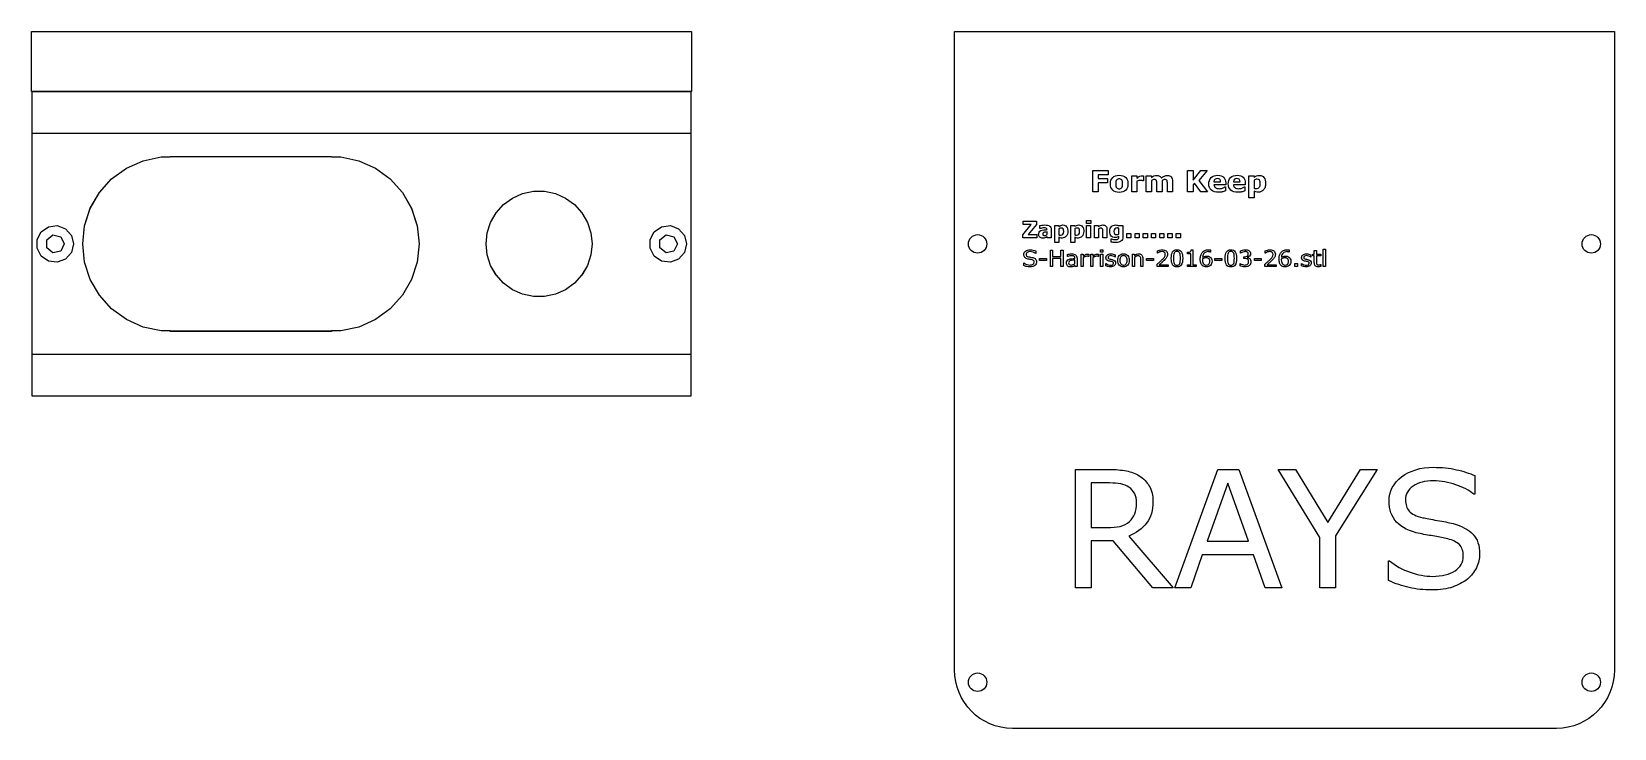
# Model space of a CAD drawing. Extents: x -200 to 143, y 0 to 151.
import ezdxf

# ---------------------------------------------------------------- set-up
doc = ezdxf.new("R2010")
doc.units = 0
doc.layers.add('Layer_1', color=7, linetype='CONTINUOUS')

msp = doc.modelspace()

# ---------------------------------------------------------------- linework, layer by layer
at = {"layer": 'Layer_1', "color": 7}
for p, q in [((-200.000006, 151.000024), (-57.00001, 151.000024)), ((-200.000006, 138.000024), (-200.000006, 151.000024)), ((-57.00001, 151.000024), (-57.00001, 138.000024)), ((-57.00001, 138.000024), (-200.000006, 138.000024)), ((-57.070557, 137.929446), (-199.929445, 137.929446)), ((-199.929445, 137.929446), (-199.929445, 72.070557)), ((-57.070557, 72.070557), (-57.070557, 137.929446)), ((-57.070557, 128.929445), (-199.929445, 128.929445)), ((-199.929445, 128.929445), (-199.929445, 81.070556)), ((-57.070557, 81.070556), (-57.070557, 128.929445)), ((-175.824555, 123.031466), (-171.943189, 123.855501)), ((-175.824555, 123.016977), (-171.94309, 123.840349)), ((-171.943189, 123.855501), (-169.959048, 123.855501)), ((-171.94309, 123.840349), (-169.959051, 123.840349)), ((-169.959051, 123.840349), (-169.959051, 123.944141)), ((-169.959051, 123.944141), (-134.993589, 123.944141)), ((-169.959048, 123.855501), (-169.959048, 123.959379)), ((-169.959048, 123.959379), (-134.993586, 123.959379)), ((-134.993589, 123.944141), (-134.993589, 123.840349)), ((-134.993589, 123.840349), (-133.009547, 123.840349)), ((-134.993586, 123.959379), (-134.993586, 123.855501)), ((-134.993586, 123.855501), (-133.009541, 123.855501)), ((-133.009547, 123.840349), (-129.12808, 123.016977)), ((-133.009541, 123.855501), (-129.128077, 123.031466)), ((-182.660005, 119.078289), (-179.449674, 121.406125)), ((-182.660002, 119.089612), (-179.449674, 121.419319)), ((-179.449674, 121.419319), (-175.824555, 123.031466)), ((-179.449674, 121.406125), (-175.824555, 123.016977)), ((-129.12808, 123.016977), (-125.502961, 121.406125)), ((-129.128077, 123.031466), (-125.502944, 121.419319)), ((-125.502961, 121.406125), (-122.292632, 119.078289)), ((-125.502944, 121.419319), (-122.292638, 119.089612)), ((29.968992, 116.277439), (29.968992, 120.894211)), ((29.968992, 120.894211), (33.277316, 120.894211)), ((33.277316, 120.894211), (33.277316, 120.001243)), ((50.519674, 116.277439), (50.519674, 120.894211)), ((50.519674, 120.894211), (51.710299, 120.894211)), ((51.710299, 120.894211), (51.710299, 118.804418)), ((51.710299, 118.804418), (53.359812, 120.894211)), ((54.739571, 120.894211), (52.935031, 118.757907)), ((53.359812, 120.894211), (54.739571, 120.894211)), ((-185.315183, 116.135067), (-182.660005, 119.078289)), ((-185.31518, 116.144024), (-182.660002, 119.089612)), ((-122.292638, 119.089612), (-119.637449, 116.144024)), ((-122.292632, 119.078289), (-119.637454, 116.135067)), ((33.277316, 120.001243), (31.153416, 120.001243)), ((31.153416, 120.001243), (31.153416, 119.142382)), ((31.153416, 119.142382), (33.122286, 119.142382)), ((33.122286, 118.249411), (31.153416, 118.249411)), ((31.153416, 118.249411), (31.153416, 116.277439)), ((33.122286, 119.142382), (33.122286, 118.249411)), ((33.277316, 120.001243), (33.277316, 120.001243)), ((36.222872, 117.170407), (36.222872, 117.170407)), ((37.596434, 118.016868), (37.596434, 118.016868)), ((38.402585, 116.277425), (38.402585, 119.759384)), ((38.402585, 119.759384), (39.518796, 119.759384)), ((39.518796, 119.759384), (39.518796, 119.247786)), ((39.518796, 118.609066), (39.518796, 116.277425)), ((40.926461, 118.695897), (40.827243, 118.695897)), ((40.926461, 119.759367), (40.926461, 118.695866)), ((40.926461, 118.695866), (40.926461, 118.695897)), ((41.565195, 116.277439), (41.565195, 119.759398)), ((41.565195, 119.759398), (42.681404, 119.759398)), ((42.681404, 119.759398), (42.681404, 119.374924)), ((42.681404, 118.745507), (42.681404, 116.277439)), ((43.847213, 116.277439), (43.847213, 118.016868)), ((44.969625, 118.745507), (44.969625, 116.277439)), ((44.969647, 118.745507), (44.969625, 118.745507)), ((46.135457, 116.277439), (46.135457, 118.016868)), ((47.257868, 118.543969), (47.257868, 116.277439)), ((51.989352, 118.125388), (51.710299, 117.787424)), ((51.710299, 117.787424), (51.710299, 116.277439)), ((53.369114, 116.277439), (51.989352, 118.125388)), ((52.935031, 118.757907), (54.82949, 116.277439)), ((56.227853, 118.466454), (57.675828, 118.466454)), ((58.785836, 117.812229), (56.230955, 117.812229)), ((57.675828, 118.466454), (57.675828, 118.466454)), ((58.596702, 117.368846), (58.720725, 117.368846)), ((58.720725, 117.368846), (58.720725, 116.472777)), ((58.785836, 118.202903), (58.785836, 117.812229)), ((58.785836, 117.812229), (58.785836, 117.812229)), ((60.444651, 118.466454), (61.892623, 118.466454)), ((63.002634, 117.812229), (60.44775, 117.812229)), ((61.892623, 118.466454), (61.892623, 118.466454)), ((62.813497, 117.368846), (62.937523, 117.368846)), ((62.937523, 117.368846), (62.937523, 116.472777)), ((63.002634, 118.202903), (63.002634, 117.812229)), ((63.002634, 117.812229), (63.002634, 117.812229)), ((63.790184, 114.999997), (63.790184, 119.759398)), ((63.790184, 119.759398), (64.906392, 119.759398)), ((64.906392, 119.759398), (64.906392, 119.39663)), ((64.906392, 118.82612), (64.906392, 117.074291)), ((66.273751, 118.044785), (66.273751, 118.044774)), ((67.424069, 118.066477), (67.424069, 118.066477)), ((-187.299321, 112.711477), (-185.31518, 116.144024)), ((-187.299321, 112.705279), (-185.315183, 116.135067)), ((-119.637454, 116.135067), (-117.653314, 112.705279)), ((-119.637449, 116.144024), (-117.653314, 112.711477)), ((-99.33281, 111.739628), (-97.725399, 113.521074)), ((-99.332802, 111.745049), (-97.725391, 113.527929)), ((-97.725399, 113.521074), (-95.782319, 114.93002)), ((-97.725391, 113.527929), (-95.782305, 114.938007)), ((-95.782319, 114.93002), (-93.588484, 115.904945)), ((-95.782305, 114.938007), (-93.588482, 115.913717)), ((-93.588484, 115.904945), (-91.238807, 116.403375)), ((-93.588482, 115.913717), (-91.238792, 116.412548)), ((-91.238807, 116.403375), (-88.837177, 116.403375)), ((-91.238792, 116.412548), (-88.837175, 116.412548)), ((-88.837177, 116.403375), (-86.4875, 115.904945)), ((-88.837175, 116.412548), (-86.487485, 115.913717)), ((-86.4875, 115.904945), (-84.293668, 114.93002)), ((-86.487485, 115.913717), (-84.293662, 114.938007)), ((-84.293668, 114.93002), (-82.350585, 113.521074)), ((-84.293662, 114.938007), (-82.350576, 113.527929)), ((-82.350585, 113.521074), (-80.743174, 111.739628)), ((-82.350576, 113.527929), (-80.743165, 111.745049)), ((31.153416, 116.277439), (29.968992, 116.277439)), ((39.518796, 116.277425), (38.402585, 116.277425)), ((42.681404, 116.277439), (41.565195, 116.277439)), ((44.969625, 116.277439), (43.847213, 116.277439)), ((47.257868, 116.277439), (46.135457, 116.277439)), ((51.710299, 116.277439), (50.519674, 116.277439)), ((54.82949, 116.277439), (53.369114, 116.277439)), ((54.82949, 116.277439), (54.82949, 116.277439)), ((64.906392, 114.999997), (63.790184, 114.999997)), ((64.906392, 116.451071), (64.906392, 114.999997)), ((-188.525511, 108.938685), (-187.299321, 112.705279)), ((-188.525508, 108.941854), (-187.299321, 112.711477)), ((-117.653314, 112.711477), (-116.427115, 108.941854)), ((-117.653314, 112.705279), (-116.427126, 108.938685)), ((-100.533426, 109.663748), (-99.33281, 111.739628)), ((-100.533423, 109.667501), (-99.332802, 111.745049)), ((-80.743174, 111.739628), (-79.542361, 109.663748)), ((-80.743165, 111.745049), (-79.542358, 109.667501)), ((14.913183, 109.207846), (14.913183, 109.902375)), ((14.913183, 109.902375), (17.746774, 109.902375)), ((17.746774, 109.902375), (17.746774, 109.217492)), ((28.615691, 109.405593), (28.615691, 110.06395)), ((28.615691, 110.06395), (29.532086, 110.06395)), ((29.532086, 110.06395), (29.532086, 109.405593)), ((-198.814317, 105.954484), (-197.925464, 107.644702)), ((-197.925464, 107.644702), (-196.351401, 108.729104)), ((-196.73454, 105.865945), (-195.37899, 106.945632)), ((-196.351401, 108.729104), (-194.452706, 108.959126)), ((-195.37899, 106.945632), (-193.688629, 106.560359)), ((-194.452706, 108.959126), (-192.664362, 108.282222)), ((-193.688629, 106.560359), (-192.936354, 105)), ((-192.664362, 108.282222), (-191.396056, 106.853435)), ((-191.396056, 106.853435), (-190.938328, 105)), ((-188.940302, 105), (-188.525511, 108.938685)), ((-188.940299, 105), (-188.525508, 108.941854)), ((-116.427126, 108.938685), (-116.012335, 105)), ((-116.427115, 108.941854), (-116.012335, 105)), ((-101.526645, 105), (-101.275591, 107.383971)), ((-101.526628, 105), (-101.275594, 107.38589)), ((-101.275594, 107.38589), (-100.533423, 109.667501)), ((-101.275591, 107.383971), (-100.533426, 109.663748)), ((-79.542361, 109.663748), (-78.800094, 107.383971)), ((-79.542358, 109.667501), (-78.800079, 107.38589)), ((-78.800094, 107.383971), (-78.549342, 105)), ((-78.800079, 107.38589), (-78.549339, 105)), ((-65.945791, 105.954484), (-65.056667, 107.644702)), ((-65.056667, 107.644702), (-63.482223, 108.729104)), ((-63.865836, 105.865945), (-62.510182, 106.945632)), ((-63.482223, 108.729104), (-61.584098, 108.959126)), ((-62.510182, 106.945632), (-60.81984, 106.560359)), ((-61.584098, 108.959126), (-59.795864, 108.282222)), ((-60.81984, 106.560359), (-60.067594, 105)), ((-59.795864, 108.282222), (-58.527117, 106.853435)), ((-58.527117, 106.853435), (-58.06957, 105)), ((14.826367, 106.984381), (16.615749, 109.207846)), ((14.826367, 106.311555), (14.826367, 106.984381)), ((16.615749, 109.207846), (14.913183, 109.207846)), ((17.746774, 109.217492), (15.959803, 107.006084)), ((15.959803, 107.006084), (17.843237, 107.006084)), ((17.843237, 107.006084), (17.843237, 106.311555)), ((18.467833, 108.308339), (18.467833, 108.961872)), ((18.547414, 108.308339), (18.467833, 108.308339)), ((20.073936, 107.018143), (20.073936, 107.582449)), ((20.073936, 107.018146), (20.073936, 107.018143)), ((20.073936, 106.311563), (20.073936, 106.598538)), ((20.073936, 106.598538), (20.073936, 106.598529)), ((20.078759, 108.09129), (20.078759, 108.105768)), ((20.934866, 108.154), (20.934866, 106.311563)), ((21.733094, 105.317988), (21.733094, 109.019742)), ((21.733094, 109.019742), (22.601258, 109.019742)), ((22.601258, 109.019742), (22.601258, 108.73759)), ((22.601258, 108.293867), (22.601258, 106.931332)), ((22.601258, 106.446601), (22.601258, 105.317988)), ((23.664759, 107.686146), (23.664759, 107.686152)), ((24.559451, 107.703029), (24.559451, 107.703029)), ((25.186458, 105.317988), (25.186458, 109.019742)), ((25.186458, 109.019742), (26.054622, 109.019742)), ((26.054622, 109.019742), (26.054622, 108.73759)), ((26.054622, 108.293867), (26.054622, 106.931332)), ((26.054622, 106.446601), (26.054622, 105.317988)), ((27.118123, 107.686146), (27.118123, 107.686152)), ((28.012814, 107.703029), (28.012814, 107.703029)), ((29.532086, 109.405593), (28.615691, 109.405593)), ((28.639821, 106.311555), (28.639821, 109.019742)), ((28.639821, 109.019742), (29.507984, 109.019742)), ((29.507984, 109.019742), (29.507984, 106.311555)), ((29.532086, 109.405593), (29.532086, 109.405593)), ((30.327925, 106.311555), (30.327925, 109.019742)), ((30.327925, 109.019742), (31.196088, 109.019742)), ((31.196088, 109.019742), (31.196088, 108.720708)), ((31.196088, 108.23116), (31.196088, 106.311555)), ((32.175179, 106.311555), (32.175179, 107.654797)), ((33.048171, 108.074408), (33.048171, 106.311555)), ((35.609251, 108.899165), (35.6406, 109.019742)), ((35.614074, 107.165249), (35.614074, 108.392735)), ((35.614074, 107.16526), (35.614074, 107.165249)), ((35.614074, 106.576827), (35.614074, 106.627468)), ((35.6406, 109.019742), (36.482237, 109.019742)), ((36.482237, 109.019742), (36.482237, 106.622645)), ((36.482237, 106.622645), (36.482237, 106.622645)), ((37.333521, 106.311555), (37.333521, 107.259299)), ((37.333521, 107.259299), (38.235447, 107.259299)), ((38.235447, 107.259299), (38.235447, 106.311555)), ((39.11808, 106.311555), (39.11808, 107.259299)), ((39.11808, 107.259299), (40.020006, 107.259299)), ((40.020006, 107.259299), (40.020006, 106.311555)), ((40.902639, 106.311555), (40.902639, 107.259299)), ((40.902639, 107.259299), (41.804565, 107.259299)), ((41.804565, 107.259299), (41.804565, 106.311555)), ((42.687198, 106.311555), (42.687198, 107.259299)), ((42.687198, 107.259299), (43.589123, 107.259299)), ((43.589123, 107.259299), (43.589123, 106.311555)), ((44.471759, 106.311555), (44.471759, 107.259299)), ((44.471759, 107.259299), (45.373685, 107.259299)), ((45.373685, 107.259299), (45.373685, 106.311555)), ((46.256318, 106.311555), (46.256318, 107.259299)), ((46.256318, 107.259299), (47.158244, 107.259299)), ((47.158244, 107.259299), (47.158244, 106.311555)), ((48.040877, 106.311555), (48.040877, 107.259299)), ((48.040877, 107.259299), (48.942803, 107.259299)), ((48.942803, 107.259299), (48.942803, 106.311555)), ((-198.814317, 104.045513), (-198.814317, 105.954484)), ((-197.925464, 102.355299), (-198.814317, 104.045513)), ((-196.73454, 104.134058), (-196.73454, 105.865945)), ((-195.37899, 103.05427), (-196.73454, 104.134058)), ((-193.688629, 103.439644), (-195.37899, 103.05427)), ((-192.936354, 105), (-193.688629, 103.439644)), ((-191.396056, 103.146565), (-192.664362, 101.717778)), ((-190.938328, 105), (-191.396056, 103.146565)), ((-188.525511, 101.061312), (-188.940302, 105)), ((-188.525508, 101.058146), (-188.940299, 105)), ((-116.012335, 105), (-116.427126, 101.061312)), ((-116.012335, 105), (-116.427115, 101.058146)), ((-101.275591, 102.61603), (-101.526645, 105)), ((-101.275594, 102.614113), (-101.526628, 105)), ((-78.549342, 105), (-78.800094, 102.61603)), ((-78.549339, 105), (-78.800079, 102.614113)), ((-65.945791, 104.045513), (-65.945791, 105.954484)), ((-65.056667, 102.355299), (-65.945791, 104.045513)), ((-63.865836, 104.134058), (-63.865836, 105.865945)), ((-62.510182, 103.05427), (-63.865836, 104.134058)), ((-60.81984, 103.439644), (-62.510182, 103.05427)), ((-60.067594, 105), (-60.81984, 103.439644)), ((-58.527117, 103.146565), (-59.795864, 101.717778)), ((-58.06957, 105), (-58.527117, 103.146565)), ((17.843237, 106.311555), (14.826367, 106.311555)), ((17.623784, 102.915586), (17.590022, 102.915586)), ((17.623784, 103.479892), (17.623784, 102.915586)), ((17.843237, 106.311555), (17.843237, 106.311555)), ((20.934866, 106.311563), (20.073936, 106.311563)), ((20.782937, 100.07476), (20.782937, 103.665583)), ((20.782937, 103.665583), (21.260427, 103.665583)), ((21.260427, 103.665583), (21.260427, 102.257226)), ((22.601258, 105.317988), (21.733094, 105.317988)), ((23.052221, 102.257226), (23.052221, 103.665583)), ((23.052221, 103.665583), (23.529711, 103.665583)), ((23.529711, 103.665583), (23.529711, 100.07476)), ((26.054622, 105.317988), (25.186458, 105.317988)), ((29.507984, 106.311555), (28.639821, 106.311555)), ((29.507984, 106.311555), (29.507984, 106.311555)), ((31.196088, 106.311555), (30.327925, 106.311555)), ((31.632576, 103.219443), (31.632576, 103.689699)), ((31.632576, 103.689699), (32.143827, 103.689699)), ((32.143827, 103.219443), (31.632576, 103.219443)), ((32.143827, 103.689699), (32.143827, 103.219443)), ((32.143827, 103.219443), (32.143827, 103.219443)), ((33.048166, 106.311555), (32.175179, 106.311555)), ((33.048171, 106.311555), (33.048166, 106.311555)), ((33.945268, 105.407216), (33.945268, 106.084865)), ((33.945268, 106.084865), (34.051378, 106.084865)), ((38.235447, 106.311555), (37.333521, 106.311555)), ((38.235447, 106.311555), (38.235447, 106.311555)), ((40.020006, 106.311555), (39.11808, 106.311555)), ((40.020006, 106.311555), (40.020006, 106.311555)), ((41.804565, 106.311555), (40.902639, 106.311555)), ((41.804565, 106.311555), (41.804565, 106.311555)), ((43.589123, 106.311555), (42.687198, 106.311555)), ((43.589123, 106.311555), (43.589123, 106.311555)), ((43.977374, 103.009636), (43.977374, 103.516064)), ((44.001504, 103.009636), (43.977374, 103.009636)), ((45.373685, 106.311555), (44.471759, 106.311555)), ((45.373685, 106.311555), (45.373685, 106.311555)), ((47.158244, 106.311555), (46.256318, 106.311555)), ((47.158244, 106.311555), (47.158244, 106.311555)), ((48.942803, 106.311555), (48.040877, 106.311555)), ((48.942803, 106.311555), (48.942803, 106.311555)), ((50.45968, 102.848061), (50.45968, 103.176035)), ((51.296491, 103.677654), (51.670286, 103.677654)), ((51.670286, 103.677654), (51.670286, 100.441332)), ((55.456444, 103.217036), (55.432314, 103.217036)), ((55.456444, 103.677645), (55.456444, 103.217036)), ((61.977307, 103.009651), (61.977307, 103.513668)), ((62.001437, 103.009651), (61.977307, 103.009651)), ((67.340632, 103.009636), (67.340632, 103.516064)), ((67.364762, 103.009636), (67.340632, 103.009636)), ((72.530338, 103.217036), (72.506236, 103.217036)), ((72.530338, 103.677645), (72.530338, 103.217036)), ((77.978068, 102.76848), (77.978068, 103.542593)), ((77.978068, 103.542593), (78.431441, 103.542593)), ((78.431441, 103.542593), (78.431441, 102.76848)), ((79.921791, 100.07476), (79.921791, 103.827158)), ((79.921791, 103.827158), (80.375165, 103.827158)), ((80.375165, 103.827158), (80.375165, 100.07476)), ((-196.351401, 101.270894), (-197.925464, 102.355299)), ((-194.452706, 101.040874), (-196.351401, 101.270894)), ((-192.664362, 101.717778), (-194.452706, 101.040874)), ((-187.299321, 97.294718), (-188.525511, 101.061312)), ((-187.299321, 97.288523), (-188.525508, 101.058146)), ((-116.427126, 101.061312), (-117.653314, 97.294718)), ((-116.427115, 101.058146), (-117.653314, 97.288523)), ((-100.533423, 100.332502), (-101.275594, 102.614113)), ((-100.533426, 100.33625), (-101.275591, 102.61603)), ((-99.33281, 98.26037), (-100.533426, 100.33625)), ((-99.332802, 98.254954), (-100.533423, 100.332502)), ((-79.542361, 100.33625), (-80.743174, 98.26037)), ((-79.542358, 100.332502), (-80.743165, 98.254954)), ((-78.800094, 102.61603), (-79.542361, 100.33625)), ((-78.800079, 102.614113), (-79.542358, 100.332502)), ((-63.482223, 101.270894), (-65.056667, 102.355299)), ((-61.584098, 101.040874), (-63.482223, 101.270894)), ((-59.795864, 101.717778), (-61.584098, 101.040874)), ((15, 100.296623), (15, 100.894691)), ((15, 100.894691), (15.033762, 100.894691)), ((17.768478, 101.099675), (17.768478, 101.099675)), ((18.422013, 101.427648), (18.422013, 101.864142)), ((18.422013, 101.864142), (19.926831, 101.864142)), ((19.926831, 101.427648), (18.422013, 101.427648)), ((19.926831, 101.864142), (19.926831, 101.427648)), ((19.926831, 101.427648), (19.926831, 101.427648)), ((21.260427, 100.07476), (20.782937, 100.07476)), ((21.260427, 102.257226), (23.052221, 102.257226)), ((23.052221, 101.832792), (21.260427, 101.832792)), ((21.260427, 101.832792), (21.260427, 100.07476)), ((23.052221, 100.07476), (23.052221, 101.832792)), ((23.529711, 100.07476), (23.052221, 100.07476)), ((23.529711, 100.07476), (23.529711, 100.07476)), ((24.503984, 102.250004), (24.503984, 102.710614)), ((24.5281, 102.250004), (24.503984, 102.250004)), ((26.102853, 101.854495), (26.102853, 101.92443)), ((26.102853, 100.737939), (26.102853, 101.487937)), ((26.102853, 100.737939), (26.102853, 100.737939)), ((26.102853, 100.07476), (26.102853, 100.361734)), ((26.553816, 100.07476), (26.102853, 100.07476)), ((26.553816, 101.902738), (26.553816, 100.074771)), ((26.553816, 100.074771), (26.553816, 100.07476)), ((27.431641, 100.074754), (27.431641, 102.768475)), ((27.431641, 102.768475), (27.885015, 102.768475)), ((27.885015, 100.074754), (27.431641, 100.074754)), ((27.885015, 102.768475), (27.885015, 102.370564)), ((27.885015, 101.987126), (27.885015, 100.074754)), ((29.112489, 102.274109), (29.088388, 102.274109)), ((29.112504, 102.274115), (29.112489, 102.274109)), ((29.112504, 102.739547), (29.112504, 102.274115)), ((29.544145, 100.074754), (29.544145, 102.768475)), ((29.544145, 102.768475), (29.997519, 102.768475)), ((29.997519, 100.074754), (29.544145, 100.074754)), ((29.997519, 102.768475), (29.997519, 102.370564)), ((29.997519, 101.987126), (29.997519, 100.074754)), ((31.225022, 102.274109), (31.200892, 102.274109)), ((31.225007, 102.739547), (31.225007, 102.274115)), ((31.225007, 102.274115), (31.225022, 102.274109)), ((31.661515, 100.07476), (31.661515, 102.76848)), ((31.661515, 102.76848), (32.114891, 102.76848)), ((32.114891, 100.07476), (31.661515, 100.07476)), ((32.114891, 102.76848), (32.114891, 100.07476)), ((32.114891, 100.07476), (32.114891, 100.07476)), ((32.816656, 100.236335), (32.816656, 100.745176)), ((32.816656, 100.745176), (32.840786, 100.745176)), ((34.815859, 102.146296), (34.791757, 102.146296)), ((34.815859, 102.631021), (34.815859, 102.146296)), ((34.92198, 100.851283), (34.921952, 100.851283)), ((37.401043, 101.420412), (37.401043, 101.420412)), ((37.868888, 101.420412), (37.868888, 101.420412)), ((38.573069, 100.07476), (38.573069, 102.76848)), ((38.573069, 102.76848), (39.026442, 102.76848)), ((39.026442, 100.07476), (38.573069, 100.07476)), ((39.026442, 102.76848), (39.026442, 102.469446)), ((39.026442, 102.086005), (39.026442, 100.07476)), ((40.372095, 100.07476), (40.372095, 101.608516)), ((40.825468, 100.07476), (40.372095, 100.07476)), ((40.825471, 100.07476), (40.825468, 100.07476)), ((40.825471, 101.823146), (40.825471, 100.07476)), ((41.621287, 101.427648), (41.621287, 101.864142)), ((41.621287, 101.864142), (43.126104, 101.864142)), ((43.126104, 101.427648), (41.621287, 101.427648)), ((43.126104, 101.864142), (43.126104, 101.427648)), ((43.126104, 101.427648), (43.126104, 101.427648)), ((43.888158, 100.07476), (43.888158, 100.578777)), ((46.319019, 100.07476), (43.888158, 100.07476)), ((44.387338, 100.487137), (46.319005, 100.487137)), ((46.319005, 100.487137), (46.319005, 100.07476)), ((46.319005, 100.07476), (46.319019, 100.07476)), ((48.824636, 100.776525), (48.824636, 100.776525)), ((49.458877, 101.871378), (49.458877, 101.871378)), ((51.207264, 102.848061), (50.45968, 102.848061)), ((50.45968, 100.07476), (50.45968, 100.441318)), ((50.45968, 100.441318), (51.207264, 100.441318)), ((52.4034, 100.07476), (50.45968, 100.07476)), ((51.207264, 100.441318), (51.207264, 102.848061)), ((51.670286, 100.441332), (52.4034, 100.441332)), ((52.4034, 100.441332), (52.4034, 100.074774)), ((52.4034, 100.074774), (52.4034, 100.07476)), ((55.316456, 101.220257), (55.316574, 101.220243)), ((55.806109, 101.239553), (55.806123, 101.239547)), ((56.4476, 101.427648), (56.4476, 101.864142)), ((56.4476, 101.864142), (57.952417, 101.864142)), ((57.952417, 101.427648), (56.4476, 101.427648)), ((57.952417, 101.864142), (57.952417, 101.427648)), ((57.952417, 101.427648), (57.952417, 101.427648)), ((60.506266, 100.776525), (60.506266, 100.776525)), ((61.140509, 101.871378), (61.140509, 101.871378)), ((61.873624, 100.226688), (61.873624, 100.730706)), ((61.873624, 100.730706), (61.909799, 100.730706)), ((62.703202, 101.823146), (62.703202, 102.223464)), ((62.703202, 102.223464), (62.872013, 102.223464)), ((62.920245, 101.823146), (62.703202, 101.823146)), ((63.455598, 102.07155), (63.455598, 102.037787)), ((63.974085, 101.803867), (63.974099, 101.803853)), ((64.984545, 101.427648), (64.984545, 101.864142)), ((64.984545, 101.864142), (66.489363, 101.864142)), ((66.489363, 101.427648), (64.984545, 101.427648)), ((66.489363, 101.864142), (66.489363, 101.427648)), ((66.489363, 101.427648), (66.489363, 101.427648)), ((67.251419, 100.07476), (67.251419, 100.578777)), ((69.682278, 100.07476), (67.251419, 100.07476)), ((67.7506, 100.487137), (69.682264, 100.487137)), ((69.682264, 100.487137), (69.682264, 100.07476)), ((69.682264, 100.07476), (69.682278, 100.07476)), ((72.39035, 101.220257), (72.390468, 101.220243)), ((72.880028, 101.239553), (72.880014, 101.239547)), ((73.76265, 100.07476), (73.76265, 100.762055)), ((73.76265, 100.762055), (74.339013, 100.762055)), ((74.339013, 100.07476), (73.76265, 100.07476)), ((74.339013, 100.762055), (74.339013, 100.07476)), ((74.339013, 100.07476), (74.339013, 100.07476)), ((75.211999, 100.236335), (75.211999, 100.745176)), ((75.211999, 100.745176), (75.236101, 100.745176)), ((77.211174, 102.146296), (77.187072, 102.146296)), ((77.211174, 102.631021), (77.211174, 102.146296)), ((77.317295, 100.851283), (77.317298, 100.851283)), ((77.671797, 102.387452), (77.671797, 102.76848)), ((77.671797, 102.76848), (77.978068, 102.76848)), ((77.978068, 102.387452), (77.671797, 102.387452)), ((77.978068, 100.95498), (77.978068, 102.387452)), ((78.431441, 102.76848), (79.367129, 102.76848)), ((79.367129, 102.387452), (78.431441, 102.387452)), ((78.431441, 102.387452), (78.431441, 101.159963)), ((79.343021, 100.50643), (79.367123, 100.50643)), ((79.367123, 100.50643), (79.367123, 100.098875)), ((79.367123, 100.098875), (79.367129, 100.098875)), ((79.367129, 102.76848), (79.367129, 102.387452)), ((80.375165, 100.07476), (79.921791, 100.07476)), ((80.375165, 100.07476), (80.375165, 100.07476)), ((-185.315183, 93.864931), (-187.299321, 97.294718)), ((-185.31518, 93.855979), (-187.299321, 97.288523)), ((-117.653314, 97.294718), (-119.637454, 93.864931)), ((-117.653314, 97.288523), (-119.637449, 93.855979)), ((-97.725399, 96.478924), (-99.33281, 98.26037)), ((-97.725391, 96.472074), (-99.332802, 98.254954)), ((-95.782319, 95.069977), (-97.725399, 96.478924)), ((-95.782305, 95.061993), (-97.725391, 96.472074)), ((-82.350585, 96.478924), (-84.293668, 95.069977)), ((-82.350576, 96.472074), (-84.293662, 95.061993)), ((-80.743174, 98.26037), (-82.350585, 96.478924)), ((-80.743165, 98.254954), (-82.350576, 96.472074)), ((-182.660005, 90.921759), (-185.315183, 93.864931)), ((-182.660002, 90.910389), (-185.31518, 93.855979)), ((-119.637449, 93.855979), (-122.292638, 90.910389)), ((-119.637454, 93.864931), (-122.292632, 90.921759)), ((-93.588484, 94.095052), (-95.782319, 95.069977)), ((-93.588482, 94.086286), (-95.782305, 95.061993)), ((-91.238807, 93.596622), (-93.588484, 94.095052)), ((-91.238792, 93.587453), (-93.588482, 94.086286)), ((-88.837177, 93.596622), (-91.238807, 93.596622)), ((-88.837175, 93.587453), (-91.238792, 93.587453)), ((-86.4875, 94.095052), (-88.837177, 93.596622)), ((-86.487485, 94.086286), (-88.837175, 93.587453)), ((-84.293668, 95.069977), (-86.4875, 94.095052)), ((-84.293662, 95.061993), (-86.487485, 94.086286)), ((-179.449674, 88.593892), (-182.660005, 90.921759)), ((-179.449674, 88.580681), (-182.660002, 90.910389)), ((-122.292632, 90.921759), (-125.502961, 88.593892)), ((-122.292638, 90.910389), (-125.502944, 88.580681)), ((-175.824555, 86.983052), (-179.449674, 88.593892)), ((-175.824555, 86.968535), (-179.449674, 88.580681)), ((-171.94309, 86.159629), (-175.824555, 86.983052)), ((-171.943189, 86.144502), (-175.824555, 86.968535)), ((-169.959048, 86.144502), (-171.943189, 86.144502)), ((-169.959051, 86.159629), (-171.94309, 86.159629)), ((-169.959051, 86.055856), (-169.959051, 86.159629)), ((-134.993589, 86.055856), (-169.959051, 86.055856)), ((-169.959048, 86.040625), (-169.959048, 86.144502)), ((-134.993586, 86.040625), (-169.959048, 86.040625)), ((-133.009547, 86.159629), (-134.993589, 86.159629)), ((-134.993589, 86.159629), (-134.993589, 86.055856)), ((-133.009541, 86.144502), (-134.993586, 86.144502)), ((-134.993586, 86.144502), (-134.993586, 86.040625)), ((-129.12808, 86.983052), (-133.009547, 86.159629)), ((-129.128077, 86.968535), (-133.009541, 86.144502)), ((-125.502961, 88.593892), (-129.12808, 86.983052)), ((-125.502944, 88.580681), (-129.128077, 86.968535)), ((-199.929445, 81.070556), (-57.070557, 81.070556)), ((-199.929445, 72.070557), (-57.070557, 72.070557)), ((26.195612, 30.465088), (26.195612, 56.113822)), ((26.195612, 56.113822), (33.378636, 56.113822)), ((47.727457, 30.465088), (57.063668, 56.113822)), ((57.063668, 56.113822), (61.611193, 56.113822)), ((61.611193, 56.113822), (70.947404, 30.465088)), ((79.181181, 41.351587), (70.12058, 56.113822)), ((70.12058, 56.113822), (73.89296, 56.113822)), ((73.89296, 56.113822), (80.903729, 44.641655)), ((80.903729, 44.641655), (87.983398, 56.113822)), ((91.617974, 56.113822), (82.591825, 41.713323)), ((87.983398, 56.113822), (91.617974, 56.113822)), ((91.617974, 56.113822), (91.617974, 56.113822)), ((33.619793, 53.185493), (29.606256, 53.185493)), ((29.606256, 53.185493), (29.606256, 43.504774)), ((59.251302, 53.133815), (54.738227, 40.541991)), ((63.747153, 40.541991), (59.251302, 53.133815)), ((112.77086, 54.787462), (112.77086, 50.756699)), ((39.442003, 48.896347), (39.442003, 48.896347)), ((112.77086, 50.756699), (112.529704, 50.756699)), ((29.606256, 43.504774), (33.051352, 43.504774)), ((37.771132, 41.678872), (47.4174, 30.465088)), ((79.181181, 30.465088), (79.181181, 41.351587)), ((82.591825, 41.713323), (82.591825, 30.465088)), ((34.412165, 40.66257), (29.606256, 40.66257)), ((29.606256, 40.66257), (29.606256, 30.465088)), ((42.990453, 30.465088), (34.412165, 40.66257)), ((54.738227, 40.541991), (63.747153, 40.541991)), ((63.747153, 40.541991), (63.747153, 40.541991)), ((113.804389, 37.785916), (113.804389, 37.785916)), ((53.704698, 37.613661), (51.189779, 30.465088)), ((64.797906, 37.613661), (53.704698, 37.613661)), ((67.312827, 30.465088), (64.797906, 37.613661)), ((94.029541, 32.049831), (94.029541, 36.32175)), ((94.029541, 36.32175), (94.2707, 36.32175)), ((29.606256, 30.465088), (26.195612, 30.465088)), ((47.4174, 30.465088), (42.990453, 30.465088)), ((47.4174, 30.465088), (47.4174, 30.465088)), ((51.189779, 30.465088), (47.727457, 30.465088)), ((70.947404, 30.465088), (67.312827, 30.465088)), ((70.947404, 30.465088), (70.947404, 30.465088)), ((82.591825, 30.465088), (79.181181, 30.465088))]:
    msp.add_line(p, q, dxfattribs=at)
at = {"layer": 'Layer_1', "color": 5}
for p, q in [((0.000002, 12.689136), (0.000002, 151.000027)), ((0.000002, 151.000027), (142.999999, 151.000027)), ((142.999999, 151.000027), (142.999999, 12.689136)), ((6.999995, 105.000006), (6.999995, 105.000006)), ((139.999999, 105), (139.999999, 105)), ((6.999995, 10.00001), (6.999995, 10.00001)), ((139.999999, 10.00001), (139.999999, 10.00001)), ((130.456138, 0.00003), (12.543861, 0.00003))]:
    msp.add_line(p, q, dxfattribs=at)
at = {"layer": 'Layer_1', "color": 7}
for points in [[(33.782711, 118.016868), (33.782711, 118.593578), (33.950143, 119.046263), (34.285007, 119.374924)], [(34.281906, 116.661911), (33.949109, 116.992641), (33.782711, 117.444294), (33.782711, 118.016868)], [(35.689571, 116.168919), (35.085992, 116.168919), (34.61677, 116.33325), (34.281906, 116.661911)], [(34.285007, 119.374924), (34.621938, 119.703587), (35.090125, 119.867918), (35.689571, 119.867918)], [(34.998141, 118.540867), (34.958867, 118.400307), (34.93923, 118.223574), (34.93923, 118.010668)], [(34.93923, 118.010668), (34.93923, 117.820499), (34.9568, 117.655134), (34.99194, 117.514575)], [(34.99194, 117.514575), (35.027081, 117.376081), (35.078757, 117.264459), (35.146971, 117.179709)], [(35.162473, 118.872631), (35.09426, 118.792015), (35.039483, 118.681427), (34.998141, 118.540867)], [(35.146971, 117.179709), (35.213116, 117.099094), (35.291664, 117.040182), (35.382615, 117.002976)], [(35.401219, 119.046262), (35.318535, 119.017323), (35.238953, 118.959446), (35.162473, 118.872631)], [(35.382615, 117.002976), (35.475632, 116.96577), (35.581051, 116.947167), (35.698873, 116.947167)], [(35.689571, 119.089671), (35.582086, 119.089671), (35.485968, 119.075201), (35.401219, 119.046262)], [(35.689571, 119.867918), (36.297286, 119.867918), (36.766508, 119.702554), (37.097239, 119.371825)], [(35.99033, 119.03696), (35.897311, 119.072101), (35.797058, 119.089671), (35.689571, 119.089671)], [(37.094137, 116.661911), (36.761341, 116.33325), (36.293152, 116.168919), (35.689571, 116.168919)], [(35.698873, 116.947167), (35.800159, 116.947167), (35.896277, 116.963703), (35.987228, 116.996776)], [(35.987228, 116.996776), (36.080247, 117.031916), (36.158795, 117.089793), (36.222872, 117.170407)], [(36.229076, 118.857128), (36.162928, 118.941876), (36.083346, 119.00182), (35.99033, 119.03696)], [(36.222872, 117.170407), (36.295219, 117.25929), (36.348963, 117.365744), (36.384103, 117.489767)], [(36.384103, 118.525365), (36.346897, 118.663857), (36.295221, 118.774445), (36.229076, 118.857128)], [(36.439915, 118.010668), (36.439915, 118.215305), (36.421311, 118.386871), (36.384103, 118.525365)], [(36.384103, 117.489767), (36.421311, 117.615858), (36.439915, 117.789492), (36.439915, 118.010668)], [(37.596434, 118.016868), (37.596434, 117.444294), (37.429002, 116.992641), (37.094137, 116.661911)], [(37.097239, 119.371825), (37.430035, 119.041095), (37.596434, 118.589442), (37.596434, 118.016868)], [(39.518796, 119.247786), (39.764775, 119.458627), (39.978716, 119.598153), (40.160617, 119.666367)], [(39.912569, 118.714485), (39.790614, 118.693815), (39.659356, 118.658675), (39.518796, 118.609066)], [(40.334249, 118.745492), (40.175087, 118.745492), (40.034527, 118.735156), (39.912569, 118.714485)], [(40.160617, 119.666367), (40.342519, 119.736646), (40.50995, 119.771785), (40.662911, 119.771785)], [(40.597799, 118.733103), (40.49238, 118.741363), (40.40453, 118.745492), (40.334249, 118.745492)], [(40.827243, 118.695897), (40.7797, 118.712436), (40.703219, 118.724837), (40.597799, 118.733103)], [(40.662911, 119.771785), (40.702185, 119.771785), (40.746627, 119.77075), (40.796238, 119.768681)], [(40.796238, 119.768681), (40.845847, 119.766611), (40.889255, 119.763507), (40.926461, 119.759367)], [(42.681404, 119.374924), (42.87364, 119.525819), (43.057609, 119.643641), (43.233309, 119.728391)], [(42.960457, 118.885032), (42.857105, 118.841624), (42.764087, 118.795116), (42.681404, 118.745507)], [(43.279819, 118.953245), (43.170264, 118.953245), (43.06381, 118.930507), (42.960457, 118.885032)], [(43.233309, 119.728391), (43.409009, 119.81314), (43.603313, 119.855515), (43.816219, 119.855515)], [(43.596077, 118.900534), (43.521663, 118.935674), (43.416244, 118.953245), (43.279819, 118.953245)], [(43.76661, 118.739303), (43.729402, 118.813718), (43.672558, 118.867461), (43.596077, 118.900534)], [(43.834823, 118.44785), (43.826564, 118.567739), (43.803826, 118.664891), (43.76661, 118.739303)], [(43.816219, 119.855515), (44.045662, 119.855515), (44.248234, 119.803839), (44.423934, 119.700487)], [(43.847213, 118.016868), (43.847213, 118.186367), (43.843083, 118.330027), (43.834823, 118.44785)], [(44.423934, 119.700487), (44.599634, 119.599201), (44.737093, 119.44934), (44.836311, 119.250902)], [(44.836311, 119.250902), (45.059555, 119.439003), (45.276596, 119.586797), (45.487435, 119.694284)], [(45.29521, 118.903636), (45.206327, 118.872631), (45.097806, 118.819921), (44.969647, 118.745507)], [(45.568063, 118.953245), (45.475044, 118.953245), (45.384093, 118.936708), (45.29521, 118.903636)], [(45.487435, 119.694284), (45.698275, 119.801771), (45.904982, 119.855515), (46.107553, 119.855515)], [(45.890521, 118.900534), (45.814041, 118.935674), (45.706555, 118.953245), (45.568063, 118.953245)], [(46.057955, 118.739303), (46.022815, 118.813718), (45.967004, 118.867461), (45.890521, 118.900534)], [(46.123067, 118.450951), (46.116858, 118.568773), (46.095154, 118.664891), (46.057955, 118.739303)], [(46.107553, 119.855515), (46.483757, 119.855515), (46.769011, 119.74286), (46.963313, 119.517551)], [(46.135457, 118.016868), (46.135457, 118.188435), (46.131327, 118.333129), (46.123067, 118.450951)], [(46.963313, 119.517551), (47.159683, 119.292242), (47.257868, 118.967714), (47.257868, 118.543969)], [(55.102339, 117.998264), (55.102339, 118.572906), (55.27804, 119.027659), (55.62944, 119.362523)], [(55.660445, 116.65571), (55.288375, 116.969903), (55.102339, 117.41742), (55.102339, 117.998264)], [(55.62944, 119.362523), (55.982907, 119.699453), (56.466598, 119.867918), (57.080514, 119.867918)], [(57.266549, 116.184422), (56.567884, 116.184422), (56.032516, 116.341518), (55.660445, 116.65571)], [(56.460398, 119.002854), (56.321904, 118.891233), (56.244389, 118.712433), (56.227853, 118.466454)], [(56.230955, 117.812229), (56.247493, 117.539378), (56.350845, 117.330605), (56.541012, 117.18591)], [(56.990598, 119.170285), (56.775624, 119.170285), (56.598891, 119.114474), (56.460398, 119.002854)], [(56.541012, 117.18591), (56.733249, 117.041216), (57.015403, 116.96887), (57.387473, 116.96887)], [(57.502194, 118.993552), (57.392641, 119.111374), (57.222109, 119.170285), (56.990598, 119.170285)], [(57.080514, 119.867918), (57.646889, 119.867918), (58.072703, 119.724258), (58.357956, 119.436937)], [(57.387473, 116.96887), (57.623117, 116.96887), (57.851527, 117.011244), (58.072703, 117.095994)], [(57.675828, 118.466454), (57.669619, 118.70003), (57.611741, 118.875729), (57.502194, 118.993552)], [(58.072703, 117.095994), (58.293877, 117.180743), (58.468543, 117.271694), (58.596702, 117.368846)], [(58.357956, 119.436937), (58.64321, 119.151684), (58.785836, 118.740339), (58.785836, 118.202903)], [(59.319137, 117.998264), (59.319137, 118.572906), (59.494838, 119.027659), (59.846238, 119.362523)], [(59.877243, 116.65571), (59.505173, 116.969903), (59.319137, 117.41742), (59.319137, 117.998264)], [(59.846238, 119.362523), (60.199705, 119.699453), (60.683396, 119.867918), (61.297312, 119.867918)], [(61.483347, 116.184422), (60.784682, 116.184422), (60.249314, 116.341518), (59.877243, 116.65571)], [(60.677194, 119.002854), (60.538701, 118.891233), (60.461187, 118.712433), (60.444651, 118.466454)], [(60.44775, 117.812229), (60.464288, 117.539378), (60.567641, 117.330605), (60.75781, 117.18591)], [(61.207393, 119.170285), (60.992421, 119.170285), (60.815688, 119.114474), (60.677194, 119.002854)], [(60.75781, 117.18591), (60.950047, 117.041216), (61.2322, 116.96887), (61.604268, 116.96887)], [(61.718992, 118.993552), (61.609437, 119.111374), (61.438904, 119.170285), (61.207393, 119.170285)], [(61.297312, 119.867918), (61.863685, 119.867918), (62.289499, 119.724258), (62.574754, 119.436937)], [(61.604268, 116.96887), (61.839914, 116.96887), (62.068324, 117.011244), (62.289498, 117.095994)], [(61.892623, 118.466454), (61.886414, 118.70003), (61.828537, 118.875729), (61.718992, 118.993552)], [(62.289498, 117.095994), (62.510674, 117.180743), (62.68534, 117.271694), (62.813497, 117.368846)], [(62.574754, 119.436937), (62.860007, 119.151684), (63.002634, 118.740339), (63.002634, 118.202903)], [(64.906392, 119.39663), (65.077959, 119.533054), (65.252625, 119.643641), (65.430392, 119.728391)], [(65.225755, 118.962547), (65.114132, 118.931542), (65.007678, 118.886066), (64.906392, 118.82612)], [(64.906392, 117.074291), (64.980807, 117.045352), (65.060389, 117.026748), (65.145138, 117.018479)], [(65.145138, 117.018479), (65.229888, 117.010219), (65.313603, 117.006089), (65.396285, 117.006089)], [(65.551315, 119.012156), (65.445896, 119.012156), (65.337376, 118.995619), (65.225755, 118.962547)], [(65.396285, 117.006089), (65.691875, 117.006089), (65.912017, 117.091871), (66.05671, 117.263436)], [(65.430392, 119.728391), (65.610225, 119.81314), (65.816932, 119.855515), (66.05051, 119.855515)], [(66.100119, 118.782712), (65.984365, 118.935674), (65.80143, 119.012156), (65.551315, 119.012156)], [(66.05051, 119.855515), (66.484592, 119.855515), (66.821522, 119.696352), (67.0613, 119.378026)], [(66.05671, 117.263436), (66.201404, 117.437069), (66.273751, 117.697519), (66.273751, 118.044785)], [(66.273751, 118.044774), (66.273751, 118.383772), (66.215873, 118.629751), (66.100119, 118.782712)], [(66.94658, 116.699119), (66.797751, 116.537889), (66.629286, 116.415932), (66.441185, 116.333249)], [(67.290744, 117.282029), (67.203927, 117.046385), (67.089205, 116.852081), (66.94658, 116.699119)], [(67.0613, 119.378026), (67.303146, 119.059698), (67.424069, 118.622515), (67.424069, 118.066477)], [(67.424069, 118.066477), (67.424069, 117.779156), (67.379627, 117.517673), (67.290744, 117.282029)], [(58.007589, 116.252635), (57.784347, 116.207159), (57.537334, 116.184422), (57.266549, 116.184422)], [(58.720725, 116.472777), (58.468544, 116.371491), (58.230832, 116.29811), (58.007589, 116.252635)], [(62.224387, 116.252635), (62.001145, 116.207159), (61.754132, 116.184422), (61.483347, 116.184422)], [(62.937523, 116.472777), (62.68534, 116.371491), (62.447628, 116.29811), (62.224387, 116.252635)], [(65.331173, 116.274338), (65.192681, 116.315679), (65.051088, 116.374591), (64.906392, 116.451071)], [(65.836569, 116.209226), (65.638131, 116.209226), (65.469666, 116.23093), (65.331173, 116.274338)], [(66.441185, 116.333249), (66.253082, 116.250567), (66.051543, 116.209226), (65.836569, 116.209226)], [(18.231499, 107.088078), (18.231499, 107.285827), (18.275711, 107.447402), (18.364135, 107.572803)], [(18.491948, 106.477953), (18.318316, 106.637115), (18.231499, 106.84049), (18.231499, 107.088078)], [(18.364135, 107.572803), (18.45256, 107.698204), (18.577961, 107.797077), (18.74034, 107.869424)], [(18.467833, 108.961872), (18.559472, 108.985989), (18.708186, 109.014125), (18.913973, 109.046279)], [(19.138248, 106.239207), (18.881014, 106.239207), (18.665581, 106.318789), (18.491948, 106.477953)], [(18.897092, 108.424095), (18.734713, 108.374255), (18.618154, 108.335669), (18.547414, 108.308339)], [(18.74034, 107.869424), (18.901111, 107.941773), (19.100467, 107.99322), (19.338408, 108.023766)], [(19.355289, 108.501263), (19.212203, 108.501263), (19.059471, 108.475541), (18.897092, 108.424095)], [(18.913973, 109.046279), (19.121367, 109.080041), (19.328762, 109.096921), (19.536157, 109.096921)], [(19.181656, 107.362996), (19.136641, 107.311549), (19.114133, 107.243221), (19.114133, 107.158012)], [(19.114133, 107.158012), (19.114133, 107.101743), (19.118956, 107.055923), (19.128602, 107.020553)], [(19.128602, 107.020553), (19.138249, 106.985183), (19.162364, 106.951422), (19.200949, 106.919269)], [(19.381817, 107.483575), (19.295, 107.456243), (19.22828, 107.41605), (19.181656, 107.362996)], [(19.200949, 106.919269), (19.237927, 106.887115), (19.282139, 106.862999), (19.333585, 106.846922)], [(19.333585, 106.846922), (19.385032, 106.832453), (19.465418, 106.825219), (19.574742, 106.825219)], [(19.338408, 108.023766), (19.57635, 108.054312), (19.823133, 108.07682), (20.078759, 108.09129)], [(19.89548, 108.414449), (19.773294, 108.472325), (19.593231, 108.501263), (19.355289, 108.501263)], [(19.692909, 107.541454), (19.556253, 107.525367), (19.452556, 107.506074), (19.381817, 107.483575)], [(19.704966, 106.35255), (19.619758, 106.313965), (19.531334, 106.28583), (19.439694, 106.268146)], [(19.536157, 109.096921), (20.029724, 109.096921), (20.385832, 109.020555), (20.604481, 108.867822)], [(19.574742, 106.825219), (19.661559, 106.825219), (19.749179, 106.842904), (19.837603, 106.878274)], [(20.073936, 107.582449), (19.956573, 107.572797), (19.829564, 107.559132), (19.692909, 107.541454)], [(19.900303, 106.470717), (19.831172, 106.420878), (19.766059, 106.381489), (19.704966, 106.35255)], [(19.837603, 106.878274), (19.927635, 106.913644), (20.006413, 106.960268), (20.073936, 107.018146)], [(20.078759, 108.105768), (20.078759, 108.255286), (20.017666, 108.358179), (19.89548, 108.414449)], [(20.073936, 106.598529), (20.027313, 106.563159), (19.969435, 106.520555), (19.900303, 106.470717)], [(20.604481, 108.867822), (20.824737, 108.716698), (20.934866, 108.478757), (20.934866, 108.154)], [(22.601258, 108.73759), (22.734698, 108.843698), (22.87055, 108.92971), (23.008813, 108.995626)], [(22.84965, 108.399976), (22.762833, 108.37586), (22.680036, 108.34049), (22.601258, 108.293867)], [(22.601258, 106.931332), (22.659136, 106.908823), (22.721033, 106.894354), (22.786949, 106.887923)], [(22.931643, 106.309142), (22.823926, 106.341296), (22.713798, 106.387116), (22.601258, 106.446601)], [(22.786949, 106.887923), (22.852865, 106.881488), (22.917977, 106.878271), (22.982286, 106.878271)], [(23.102864, 108.438562), (23.020871, 108.438562), (22.936466, 108.4257), (22.84965, 108.399976)], [(22.982286, 106.878271), (23.212188, 106.878271), (23.38341, 106.944991), (23.49595, 107.078431)], [(23.008813, 108.995626), (23.148684, 109.061544), (23.309455, 109.094503), (23.491127, 109.094503)], [(23.529711, 108.260104), (23.43968, 108.379076), (23.297397, 108.438562), (23.102864, 108.438562)], [(23.794984, 106.35496), (23.648682, 106.290653), (23.49193, 106.2585), (23.324728, 106.2585)], [(23.491127, 109.094503), (23.828746, 109.094503), (24.090803, 108.970709), (24.277297, 108.723121)], [(23.49595, 107.078431), (23.608489, 107.213478), (23.664759, 107.41605), (23.664759, 107.686146)], [(23.664759, 107.686152), (23.664759, 107.949817), (23.619743, 108.141134), (23.529711, 108.260104)], [(24.188069, 106.639525), (24.072314, 106.514124), (23.941286, 106.419269), (23.794984, 106.35496)], [(24.455753, 107.092901), (24.388229, 106.909622), (24.299001, 106.758497), (24.188069, 106.639525)], [(24.277297, 108.723121), (24.465399, 108.475533), (24.559451, 108.135502), (24.559451, 107.703029)], [(24.559451, 107.703029), (24.55945, 107.479556), (24.524885, 107.27618), (24.455753, 107.092901)], [(26.054622, 108.73759), (26.188062, 108.843698), (26.323914, 108.92971), (26.462177, 108.995626)], [(26.303013, 108.399976), (26.216197, 108.37586), (26.1334, 108.34049), (26.054622, 108.293867)], [(26.054622, 106.931332), (26.1125, 106.908823), (26.174397, 106.894354), (26.240313, 106.887923)], [(26.385007, 106.309142), (26.27729, 106.341296), (26.167162, 106.387116), (26.054622, 106.446601)], [(26.240313, 106.887923), (26.306229, 106.881488), (26.371341, 106.878271), (26.435649, 106.878271)], [(26.556228, 108.438562), (26.474234, 108.438562), (26.38983, 108.4257), (26.303013, 108.399976)], [(26.435649, 106.878271), (26.665552, 106.878271), (26.836773, 106.944991), (26.949313, 107.078431)], [(26.462177, 108.995626), (26.602048, 109.061544), (26.762819, 109.094503), (26.94449, 109.094503)], [(26.983075, 108.260104), (26.893043, 108.379076), (26.750761, 108.438562), (26.556228, 108.438562)], [(27.248348, 106.35496), (27.102046, 106.290653), (26.945294, 106.2585), (26.778092, 106.2585)], [(26.94449, 109.094503), (27.282109, 109.094503), (27.544166, 108.970709), (27.730661, 108.723121)], [(26.949313, 107.078431), (27.061853, 107.213478), (27.118123, 107.41605), (27.118123, 107.686146)], [(27.118123, 107.686152), (27.118123, 107.949817), (27.073107, 108.141134), (26.983075, 108.260104)], [(27.641433, 106.639525), (27.525678, 106.514124), (27.394649, 106.419269), (27.248348, 106.35496)], [(27.909117, 107.092901), (27.841593, 106.909622), (27.752365, 106.758497), (27.641433, 106.639525)], [(27.730661, 108.723121), (27.918763, 108.475533), (28.012814, 108.135502), (28.012814, 107.703029)], [(28.012814, 107.703029), (28.012814, 107.479556), (27.978248, 107.27618), (27.909117, 107.092901)], [(31.196088, 108.720708), (31.350428, 108.841286), (31.498338, 108.93373), (31.639818, 108.998039)], [(31.45895, 108.354149), (31.378564, 108.328427), (31.290943, 108.287431), (31.196088, 108.23116)], [(31.700106, 108.392735), (31.621328, 108.392735), (31.540943, 108.379873), (31.45895, 108.354149)], [(31.639818, 108.998039), (31.782902, 109.062348), (31.941262, 109.094503), (32.114896, 109.094503)], [(31.958145, 108.351739), (31.897051, 108.379069), (31.811038, 108.392735), (31.700106, 108.392735)], [(32.100427, 108.221513), (32.068272, 108.281), (32.020845, 108.324409), (31.958145, 108.351739)], [(32.158302, 107.980357), (32.147051, 108.089683), (32.127759, 108.170068), (32.100427, 108.221513)], [(32.114896, 109.094503), (32.407499, 109.094503), (32.635793, 109.009293), (32.799779, 108.838874)], [(32.175179, 107.654797), (32.175179, 107.76412), (32.169553, 107.87264), (32.158302, 107.980357)], [(32.799779, 108.838874), (32.965374, 108.668457), (33.048171, 108.413635), (33.048171, 108.074408)], [(33.655881, 107.734378), (33.655881, 107.957849), (33.687231, 108.150774), (33.749931, 108.313154)], [(33.964561, 106.69258), (33.758774, 106.920875), (33.655881, 107.268141), (33.655881, 107.734378)], [(33.749931, 108.313154), (33.812631, 108.475533), (33.901055, 108.617012), (34.015203, 108.73759)], [(34.842371, 106.350137), (34.462951, 106.350137), (34.170348, 106.464285), (33.964561, 106.69258)], [(34.015203, 108.73759), (34.121313, 108.850129), (34.251538, 108.937749), (34.405878, 109.000449)], [(34.405878, 109.000449), (34.561826, 109.063152), (34.72099, 109.094503), (34.883369, 109.094503)], [(34.721794, 108.262523), (34.607647, 108.132298), (34.550573, 107.949823), (34.550573, 107.715096)], [(34.550573, 107.715096), (34.550573, 107.454647), (34.598804, 107.272976), (34.695265, 107.170083)], [(34.695265, 107.170083), (34.793336, 107.067189), (34.93803, 107.015741), (35.129349, 107.015741)], [(35.235456, 108.46027), (35.007162, 108.46027), (34.835942, 108.394355), (34.721794, 108.262523)], [(35.266808, 106.424898), (35.139798, 106.375057), (34.998319, 106.350137), (34.842371, 106.350137)], [(34.883369, 109.094503), (35.02967, 109.094503), (35.162306, 109.076818), (35.281277, 109.041448)], [(35.129349, 107.015741), (35.216164, 107.015741), (35.301372, 107.029407), (35.384974, 107.05674)], [(35.430793, 108.440966), (35.358446, 108.453836), (35.293334, 108.46027), (35.235456, 108.46027)], [(35.614074, 106.627468), (35.509573, 106.54226), (35.393817, 106.474736), (35.266808, 106.424898)], [(35.281277, 109.041448), (35.401856, 109.007685), (35.51118, 108.960257), (35.609251, 108.899165)], [(35.384974, 107.05674), (35.468576, 107.08407), (35.544943, 107.120244), (35.614074, 107.16526)], [(35.614074, 108.392735), (35.564233, 108.413636), (35.50314, 108.429713), (35.430793, 108.440966)], [(35.580312, 106.287439), (35.60282, 106.367823), (35.614074, 106.464286), (35.614074, 106.576827)], [(36.482237, 106.622645), (36.482237, 106.368626), (36.446064, 106.154801), (36.373717, 105.981168)], [(15.021704, 102.703366), (15.021704, 103.004008), (15.148713, 103.249988), (15.402731, 103.441307)], [(15.402731, 103.441307), (15.65675, 103.634232), (15.979096, 103.730694), (16.369769, 103.730694)], [(15.749997, 103.159152), (15.595657, 103.053044), (15.518486, 102.916389), (15.518486, 102.749188)], [(16.367358, 103.318317), (16.111732, 103.318317), (15.905945, 103.265262), (15.749997, 103.159152)], [(17.049831, 103.202561), (16.827967, 103.279732), (16.600476, 103.318317), (16.367358, 103.318317)], [(16.369769, 103.730694), (16.62218, 103.730694), (16.853691, 103.706579), (17.064301, 103.658347)], [(17.590022, 102.915586), (17.453367, 103.03134), (17.273303, 103.126999), (17.049831, 103.202561)], [(17.064301, 103.658347), (17.274911, 103.610115), (17.461406, 103.55063), (17.623784, 103.479892)], [(19.439694, 106.268146), (19.348055, 106.248853), (19.247573, 106.239207), (19.138248, 106.239207)], [(23.324728, 106.2585), (23.170388, 106.2585), (23.03936, 106.27538), (22.931643, 106.309142)], [(26.778092, 106.2585), (26.623752, 106.2585), (26.492723, 106.27538), (26.385007, 106.309142)], [(34.417937, 105.325222), (34.236265, 105.34773), (34.078709, 105.375061), (33.945268, 105.407216)], [(34.051378, 106.084865), (34.157486, 106.043064), (34.286907, 106.005283), (34.43964, 105.971522)], [(34.975007, 105.29146), (34.786906, 105.29146), (34.601216, 105.302714), (34.417937, 105.325222)], [(34.43964, 105.971522), (34.592373, 105.936152), (34.729029, 105.918467), (34.849607, 105.918467)], [(34.849607, 105.918467), (35.010378, 105.918467), (35.140602, 105.933741), (35.240279, 105.964289)], [(35.597191, 105.358984), (35.413912, 105.313968), (35.206518, 105.29146), (34.975007, 105.29146)], [(35.240279, 105.964289), (35.341565, 105.993228), (35.418736, 106.035028), (35.471791, 106.089688)], [(35.471791, 106.089688), (35.52163, 106.141136), (35.557803, 106.207052), (35.580312, 106.287439)], [(36.06986, 105.573614), (35.939635, 105.473935), (35.782079, 105.402392), (35.597191, 105.358984)], [(36.373717, 105.981168), (36.30137, 105.807536), (36.200085, 105.671684), (36.06986, 105.573614)], [(43.977374, 103.516064), (44.091521, 103.572334), (44.24345, 103.623781), (44.43316, 103.670406)], [(44.500696, 103.245969), (44.330279, 103.194522), (44.163881, 103.115744), (44.001504, 103.009636)], [(44.43316, 103.670406), (44.624476, 103.717029), (44.809363, 103.740341), (44.98782, 103.740341)], [(44.975774, 103.32314), (44.829474, 103.32314), (44.671115, 103.297417), (44.500696, 103.245969)], [(45.489439, 103.163975), (45.367253, 103.270085), (45.196032, 103.32314), (44.975774, 103.32314)], [(44.98782, 103.740341), (45.355986, 103.740341), (45.64457, 103.651112), (45.853573, 103.472656)], [(45.675129, 102.727482), (45.675129, 102.913976), (45.613233, 103.059474), (45.489439, 103.163975)], [(45.853573, 103.472656), (46.062575, 103.295808), (46.167077, 103.055455), (46.167077, 102.751598)], [(46.974963, 101.866555), (46.974963, 102.504815), (47.075446, 102.975874), (47.27641, 103.279732)], [(47.27641, 103.279732), (47.477373, 103.585196), (47.790877, 103.737928), (48.216922, 103.737928)], [(47.606794, 102.961405), (47.552133, 102.842435), (47.514352, 102.687291), (47.493451, 102.495972)], [(47.840717, 103.245969), (47.742646, 103.183269), (47.664672, 103.088414), (47.606794, 102.961405)], [(48.216922, 103.34002), (48.065797, 103.34002), (47.940396, 103.30867), (47.840717, 103.245969)], [(48.216922, 103.737928), (48.647788, 103.737928), (48.962096, 103.582784), (49.159843, 103.272495)], [(48.590714, 103.245969), (48.494252, 103.30867), (48.369655, 103.34002), (48.216922, 103.34002)], [(48.822223, 102.966228), (48.765954, 103.090022), (48.688784, 103.183269), (48.590714, 103.245969)], [(48.93798, 102.508029), (48.918687, 102.688094), (48.880101, 102.840827), (48.822223, 102.966228)], [(49.159843, 103.272495), (49.359199, 102.963816), (49.458877, 102.496777), (49.458877, 101.871378)], [(50.45968, 103.176035), (50.560965, 103.176035), (50.669485, 103.184078), (50.78524, 103.200165)], [(50.78524, 103.200165), (50.900994, 103.217851), (50.988615, 103.24277), (51.048102, 103.274922)], [(51.048102, 103.274922), (51.122055, 103.315115), (51.179932, 103.365758), (51.221733, 103.426851)], [(51.221733, 103.426851), (51.265141, 103.489552), (51.29006, 103.573152), (51.296491, 103.677654)], [(53.365617, 102.498382), (53.434749, 102.744364), (53.544073, 102.963012), (53.693591, 103.154329)], [(53.693591, 103.154329), (53.835069, 103.336001), (54.017543, 103.47748), (54.241014, 103.578766)], [(54.122834, 102.99276), (53.917047, 102.777326), (53.797272, 102.485527), (53.763511, 102.117363)], [(54.950002, 103.318323), (54.604343, 103.318323), (54.328621, 103.209802), (54.122834, 102.99276)], [(54.241014, 103.578766), (54.464487, 103.681658), (54.724937, 103.733105), (55.022363, 103.733105)], [(55.227333, 103.28456), (55.1373, 103.307069), (55.044856, 103.318323), (54.950002, 103.318323)], [(55.022363, 103.733105), (55.117218, 103.733105), (55.1968, 103.729088), (55.261109, 103.721054)], [(55.432314, 103.217036), (55.387299, 103.241153), (55.318972, 103.263661), (55.227333, 103.28456)], [(55.261109, 103.721054), (55.325416, 103.71302), (55.390528, 103.69855), (55.456444, 103.677645)], [(58.656595, 101.866555), (58.656595, 102.504815), (58.757077, 102.975874), (58.95804, 103.279732)], [(58.95804, 103.279732), (59.159005, 103.585196), (59.472508, 103.737928), (59.898551, 103.737928)], [(59.288426, 102.961405), (59.233763, 102.842435), (59.195981, 102.687291), (59.17508, 102.495972)], [(59.522346, 103.245969), (59.424276, 103.183269), (59.346302, 103.088414), (59.288426, 102.961405)], [(59.898551, 103.34002), (59.747427, 103.34002), (59.622025, 103.30867), (59.522346, 103.245969)], [(59.898551, 103.737928), (60.329418, 103.737928), (60.643725, 103.582784), (60.841472, 103.272495)], [(60.272343, 103.245969), (60.175881, 103.30867), (60.051284, 103.34002), (59.898551, 103.34002)], [(60.503856, 102.966228), (60.447584, 103.090022), (60.370413, 103.183269), (60.272343, 103.245969)], [(60.619609, 102.508029), (60.600316, 102.688094), (60.561732, 102.840827), (60.503856, 102.966228)], [(60.841472, 103.272495), (61.04083, 102.963816), (61.140509, 102.496777), (61.140509, 101.871378)], [(61.977307, 103.513668), (62.091454, 103.569938), (62.243383, 103.621384), (62.433093, 103.668007)], [(62.488575, 103.24116), (62.316549, 103.186498), (62.15417, 103.109328), (62.001437, 103.009651)], [(62.433093, 103.668007), (62.624411, 103.716239), (62.809299, 103.740355), (62.987755, 103.740355)], [(62.97571, 103.323154), (62.822977, 103.323154), (62.660599, 103.295823), (62.488575, 103.24116)], [(63.243395, 103.299024), (63.164617, 103.315111), (63.075389, 103.323154), (62.97571, 103.323154)], [(62.987755, 103.740355), (63.162995, 103.740355), (63.317334, 103.724278), (63.450775, 103.692123)], [(63.465258, 103.212207), (63.396127, 103.254008), (63.322173, 103.282947), (63.243395, 103.299024)], [(63.450775, 103.692123), (63.584215, 103.659969), (63.704794, 103.608522), (63.81251, 103.537784)], [(63.619597, 103.050632), (63.582621, 103.116548), (63.531174, 103.170406), (63.465258, 103.212207)], [(63.675065, 102.823945), (63.675065, 102.910763), (63.656576, 102.986325), (63.619597, 103.050632)], [(63.81251, 103.537784), (63.928265, 103.460613), (64.015884, 103.367366), (64.075369, 103.258043)], [(64.075369, 103.258043), (64.134856, 103.148717), (64.164599, 103.020904), (64.164599, 102.874602)], [(67.340632, 103.516064), (67.45478, 103.572334), (67.606709, 103.623781), (67.796418, 103.670406)], [(67.863957, 103.245969), (67.69354, 103.194522), (67.527142, 103.115744), (67.364762, 103.009636)], [(67.796418, 103.670406), (67.987737, 103.717029), (68.172624, 103.740341), (68.351078, 103.740341)], [(68.339036, 103.32314), (68.192734, 103.32314), (68.034374, 103.297417), (67.863957, 103.245969)], [(68.8527, 103.163975), (68.730513, 103.270085), (68.559291, 103.32314), (68.339036, 103.32314)], [(68.351078, 103.740341), (68.719245, 103.740341), (69.007829, 103.651112), (69.216832, 103.472656)], [(69.038388, 102.727482), (69.038388, 102.913976), (68.976492, 103.059474), (68.8527, 103.163975)], [(69.216832, 103.472656), (69.425834, 103.295808), (69.530335, 103.055455), (69.530335, 102.751598)], [(70.439509, 102.498382), (70.508642, 102.744364), (70.617966, 102.963012), (70.767482, 103.154329)], [(70.767482, 103.154329), (70.908962, 103.336001), (71.091437, 103.47748), (71.314908, 103.578766)], [(71.196756, 102.99276), (70.990969, 102.777326), (70.871195, 102.485527), (70.837433, 102.117363)], [(72.023924, 103.318323), (71.678266, 103.318323), (71.402543, 103.209802), (71.196756, 102.99276)], [(71.314908, 103.578766), (71.538379, 103.681658), (71.798829, 103.733105), (72.096257, 103.733105)], [(72.301252, 103.28456), (72.211222, 103.307069), (72.118779, 103.318323), (72.023924, 103.318323)], [(72.096257, 103.733105), (72.191112, 103.733105), (72.270693, 103.729088), (72.335001, 103.721054)], [(72.506236, 103.217036), (72.46122, 103.241153), (72.392892, 103.263661), (72.301252, 103.28456)], [(72.335001, 103.721054), (72.39931, 103.71302), (72.464422, 103.69855), (72.530338, 103.677645)], [(15.629418, 100.081993), (15.423631, 100.130225), (15.213825, 100.201768), (15, 100.296623)], [(15.250803, 102.064302), (15.09807, 102.228288), (15.021704, 102.44131), (15.021704, 102.703366)], [(15.033762, 100.894691), (15.215433, 100.743567), (15.425239, 100.627008), (15.66318, 100.545015)], [(15.959803, 101.719449), (15.641476, 101.786972), (15.405143, 101.901923), (15.250803, 102.064302)], [(15.518486, 102.749188), (15.518486, 102.59967), (15.557071, 102.482307), (15.634242, 102.397098)], [(16.328773, 100.009648), (16.069931, 100.009648), (15.836813, 100.033763), (15.629418, 100.081993)], [(15.634242, 102.397098), (15.711412, 102.31189), (15.847263, 102.246778), (16.041796, 102.201761)], [(15.66318, 100.545015), (15.901122, 100.463022), (16.124594, 100.422026), (16.333596, 100.422026)], [(16.405943, 101.639865), (16.266072, 101.660767), (16.117359, 101.687295), (15.959803, 101.719449)], [(16.041796, 102.201761), (16.14469, 102.179253), (16.290992, 102.151922), (16.480702, 102.119767)], [(16.946134, 100.096462), (16.775717, 100.038586), (16.56993, 100.009648), (16.328773, 100.009648)], [(16.333596, 100.422026), (16.629415, 100.422026), (16.859318, 100.477492), (17.023304, 100.588424)], [(16.799029, 101.560284), (16.67845, 101.592439), (16.547422, 101.618966), (16.405943, 101.639865)], [(16.480702, 102.119767), (16.670412, 102.087613), (16.831183, 102.054655), (16.963015, 102.020893)], [(17.153529, 101.38424), (17.076359, 101.459802), (16.958192, 101.518483), (16.799029, 101.560284)], [(17.397097, 100.337619), (17.26848, 100.234726), (17.118159, 100.154341), (16.946134, 100.096462)], [(16.963015, 102.020893), (17.229895, 101.950154), (17.430859, 101.843241), (17.565907, 101.700156)], [(17.023304, 100.588424), (17.188898, 100.699356), (17.271695, 100.847265), (17.271695, 101.03215)], [(17.271695, 101.03215), (17.271695, 101.191314), (17.232307, 101.308677), (17.153529, 101.38424)], [(17.669604, 100.684884), (17.605296, 100.548231), (17.51446, 100.432475), (17.397097, 100.337619)], [(17.565907, 101.700156), (17.700954, 101.55707), (17.768478, 101.356909), (17.768478, 101.099675)], [(17.768478, 101.099675), (17.768478, 100.959804), (17.73552, 100.82154), (17.669604, 100.684884)], [(24.265239, 100.856106), (24.265239, 101.060286), (24.308648, 101.225077), (24.395464, 101.350477)], [(24.518454, 100.241158), (24.349644, 100.401928), (24.265239, 100.606911), (24.265239, 100.856106)], [(24.395464, 101.350477), (24.483888, 101.477487), (24.60929, 101.577165), (24.771668, 101.649512)], [(24.503984, 102.710614), (24.592408, 102.734728), (24.720221, 102.761255), (24.887423, 102.790195)], [(25.135815, 100.000002), (24.893051, 100.000002), (24.687263, 100.080387), (24.518454, 100.241158)], [(24.981475, 102.38505), (24.835173, 102.354505), (24.684048, 102.309489), (24.5281, 102.250004)], [(24.853662, 101.208195), (24.773276, 101.131026), (24.733083, 101.024114), (24.733083, 100.887458)], [(24.733083, 100.887458), (24.733083, 100.733116), (24.779707, 100.616557), (24.872954, 100.537779)], [(24.771668, 101.649512), (24.935655, 101.721858), (25.1326, 101.770893), (25.362502, 101.796617)], [(25.169577, 101.381829), (25.039352, 101.344851), (24.934047, 101.286973), (24.853662, 101.208195)], [(24.872954, 100.537779), (24.966201, 100.46061), (25.108484, 100.422026), (25.299802, 100.422026)], [(24.887423, 102.790195), (25.054625, 102.819134), (25.219416, 102.833603), (25.381794, 102.833603)], [(25.379383, 102.433282), (25.260413, 102.433282), (25.127776, 102.417205), (24.981475, 102.38505)], [(25.480669, 100.038584), (25.382599, 100.012863), (25.267647, 100.000002), (25.135815, 100.000002)], [(25.613305, 101.451764), (25.426811, 101.435677), (25.278901, 101.412366), (25.169577, 101.381829)], [(25.299802, 100.422026), (25.458965, 100.422026), (25.604463, 100.452571), (25.736295, 100.513663)], [(25.362502, 101.796617), (25.592405, 101.822341), (25.839189, 101.841633), (26.102853, 101.854495)], [(25.661536, 102.413978), (25.571505, 102.426848), (25.477454, 102.433282), (25.379383, 102.433282)], [(25.381794, 102.833603), (25.571504, 102.833603), (25.736295, 102.817526), (25.876166, 102.785371)], [(25.741118, 100.130225), (25.665556, 100.093248), (25.57874, 100.062701), (25.480669, 100.038584)], [(26.102853, 101.487937), (25.96459, 101.479903), (25.801407, 101.467845), (25.613305, 101.451764)], [(25.893047, 102.33922), (25.828739, 102.376197), (25.751568, 102.401116), (25.661536, 102.413978)], [(25.736295, 100.513663), (25.868128, 100.576365), (25.990314, 100.651124), (26.102853, 100.737939)], [(25.938867, 100.245981), (25.871343, 100.197749), (25.805427, 100.159164), (25.741118, 100.130225)], [(25.876166, 102.785371), (26.017644, 102.754826), (26.139831, 102.701771), (26.242724, 102.626209)], [(26.047387, 102.180058), (26.012018, 102.247581), (25.960571, 102.300635), (25.893047, 102.33922)], [(26.102853, 100.361734), (26.062661, 100.334404), (26.007998, 100.29582), (25.938867, 100.245981)], [(26.102853, 101.92443), (26.102853, 102.027324), (26.084365, 102.112534), (26.047387, 102.180058)], [(26.242724, 102.626209), (26.34401, 102.552254), (26.42118, 102.456595), (26.474234, 102.339232)], [(26.474234, 102.339232), (26.527289, 102.221869), (26.553816, 102.076371), (26.553816, 101.902738)], [(27.885015, 102.370564), (28.065079, 102.515259), (28.223438, 102.617349), (28.360093, 102.676834)], [(28.26122, 102.225871), (28.130995, 102.164778), (28.005594, 102.085196), (27.885015, 101.987126)], [(28.666364, 102.319922), (28.526493, 102.319922), (28.391445, 102.288572), (28.26122, 102.225871)], [(28.360093, 102.676834), (28.498358, 102.737928), (28.639032, 102.768475), (28.782117, 102.768475)], [(28.890637, 102.307871), (28.827937, 102.315905), (28.753179, 102.319922), (28.666364, 102.319922)], [(28.782117, 102.768475), (28.860895, 102.768475), (28.917969, 102.766066), (28.953339, 102.76125)], [(29.088388, 102.274109), (29.020863, 102.290177), (28.954946, 102.301431), (28.890637, 102.307871)], [(28.953339, 102.76125), (28.988709, 102.758032), (29.041764, 102.750798), (29.112504, 102.739547)], [(29.997519, 102.370564), (30.177584, 102.515259), (30.335943, 102.617349), (30.472597, 102.676834)], [(30.373724, 102.225871), (30.243499, 102.164778), (30.118097, 102.085196), (29.997519, 101.987126)], [(30.778868, 102.319922), (30.638996, 102.319922), (30.503948, 102.288572), (30.373724, 102.225871)], [(30.472597, 102.676834), (30.610862, 102.737928), (30.751536, 102.768475), (30.894621, 102.768475)], [(31.003144, 102.307871), (30.940442, 102.315905), (30.865683, 102.319922), (30.778868, 102.319922)], [(30.894621, 102.768475), (30.973401, 102.768475), (31.030474, 102.766066), (31.065843, 102.76125)], [(31.200892, 102.274109), (31.133367, 102.290177), (31.067451, 102.301431), (31.003144, 102.307871)], [(31.065843, 102.76125), (31.101213, 102.758032), (31.154267, 102.750798), (31.225007, 102.739547)], [(33.233857, 100.079583), (33.068262, 100.127815), (32.929195, 100.180065), (32.816656, 100.236335)], [(32.828727, 102.011247), (32.828727, 102.122179), (32.851235, 102.22668), (32.896251, 102.324751)], [(32.975832, 101.562697), (32.877762, 101.684882), (32.828727, 101.834399), (32.828727, 102.011247)], [(32.840786, 100.745176), (32.983871, 100.637459), (33.143034, 100.551446), (33.318275, 100.487137)], [(32.896251, 102.324751), (32.942874, 102.422821), (33.01281, 102.510442), (33.106058, 102.587613)], [(33.47985, 101.287776), (33.243517, 101.350478), (33.075511, 101.442119), (32.975832, 101.562697)], [(33.106058, 102.587613), (33.196089, 102.663175), (33.310236, 102.72266), (33.448501, 102.766067)], [(33.783693, 100.009648), (33.584337, 100.009648), (33.401058, 100.03296), (33.233857, 100.079583)], [(33.462984, 102.35369), (33.348837, 102.29099), (33.291763, 102.196938), (33.291763, 102.071535)], [(33.291763, 102.071535), (33.291763, 101.960603), (33.326329, 101.877002), (33.39546, 101.820733)], [(33.318275, 100.487137), (33.493516, 100.424437), (33.661522, 100.393086), (33.822293, 100.393086)], [(33.39546, 101.820733), (33.462984, 101.764464), (33.572309, 101.718644), (33.723433, 101.683274)], [(33.448501, 102.766067), (33.588372, 102.811084), (33.74432, 102.833592), (33.916343, 102.833592)], [(33.882595, 102.450153), (33.717002, 102.450153), (33.577132, 102.417999), (33.462984, 102.35369)], [(33.762005, 101.225078), (33.65911, 101.24437), (33.565059, 101.26527), (33.47985, 101.287776)], [(33.723433, 101.683274), (33.807033, 101.663981), (33.90028, 101.644688), (34.003175, 101.625396)], [(34.015217, 101.174433), (33.95091, 101.188901), (33.866506, 101.205783), (33.762005, 101.225078)], [(34.615684, 100.245981), (34.413113, 100.088426), (34.135782, 100.009648), (33.783693, 100.009648)], [(33.822293, 100.393086), (34.021649, 100.393086), (34.177597, 100.425241), (34.290135, 100.48955)], [(34.369733, 102.360923), (34.204139, 102.42041), (34.041759, 102.450153), (33.882595, 102.450153)], [(33.916343, 102.833592), (34.077114, 102.833592), (34.239494, 102.813496), (34.403482, 102.773304)], [(34.003175, 101.625396), (34.107676, 101.606103), (34.194492, 101.588418), (34.263624, 101.572341)], [(34.367306, 101.034563), (34.306215, 101.089224), (34.188852, 101.135847), (34.015217, 101.174433)], [(34.263624, 101.572341), (34.474235, 101.524111), (34.636613, 101.441314), (34.750759, 101.323951)], [(34.290135, 100.48955), (34.402676, 100.553857), (34.458947, 100.655143), (34.458947, 100.793407)], [(34.458947, 100.793407), (34.458947, 100.899515), (34.4284, 100.979901), (34.367306, 101.034563)], [(34.791757, 102.146296), (34.676001, 102.231505), (34.535326, 102.303047), (34.369733, 102.360923)], [(34.403482, 102.773304), (34.569075, 102.734718), (34.706534, 102.687291), (34.815859, 102.631021)], [(34.921952, 100.851283), (34.921952, 100.605303), (34.819863, 100.403536), (34.615684, 100.245981)], [(34.750759, 101.323951), (34.864906, 101.20498), (34.92198, 101.047423), (34.92198, 100.851283)], [(35.382561, 101.420412), (35.382561, 101.859318), (35.494298, 102.205781), (35.717771, 102.4598)], [(35.717771, 100.381027), (35.494298, 100.635046), (35.382561, 100.981508), (35.382561, 101.420412)], [(35.717771, 102.4598), (35.94285, 102.715425), (36.245903, 102.843238), (36.62693, 102.843238)], [(36.62693, 100.000002), (36.245903, 100.000002), (35.94285, 100.12701), (35.717771, 100.381027)], [(36.052977, 102.196938), (35.91793, 102.028128), (35.850407, 101.769286), (35.850407, 101.420412)], [(35.850407, 101.420412), (35.850407, 101.082793), (35.918735, 100.826363), (36.05539, 100.651122)], [(36.62693, 102.452564), (36.380951, 102.452564), (36.189633, 102.367355), (36.052977, 102.196938)], [(36.05539, 100.651122), (36.192046, 100.47749), (36.382559, 100.390673), (36.62693, 100.390673)], [(36.62693, 102.843238), (37.004743, 102.843238), (37.306189, 102.715425), (37.531269, 102.4598)], [(37.196062, 102.196938), (37.059406, 102.367355), (36.869695, 102.452564), (36.62693, 102.452564)], [(36.62693, 100.390673), (36.868087, 100.390673), (37.056993, 100.476686), (37.193649, 100.648712)], [(37.531269, 100.381027), (37.306189, 100.12701), (37.004743, 100.000002), (36.62693, 100.000002)], [(37.193649, 100.648712), (37.331912, 100.822345), (37.401043, 101.079578), (37.401043, 101.420412)], [(37.401043, 101.420412), (37.401043, 101.769286), (37.332716, 102.028128), (37.196062, 102.196938)], [(37.531269, 102.4598), (37.756348, 102.205781), (37.868888, 101.859318), (37.868888, 101.420412)], [(37.868888, 101.420412), (37.868888, 100.981508), (37.756348, 100.635046), (37.531269, 100.381027)], [(39.026442, 102.469446), (39.16792, 102.586809), (39.314223, 102.678449), (39.465349, 102.744364)], [(39.414704, 102.319928), (39.279657, 102.258834), (39.150236, 102.18086), (39.026442, 102.086005)], [(39.802968, 102.411568), (39.679174, 102.411568), (39.549753, 102.381021), (39.414704, 102.319928)], [(39.465349, 102.744364), (39.616473, 102.81028), (39.771617, 102.843238), (39.930781, 102.843238)], [(40.097179, 102.360923), (40.021617, 102.394686), (39.923547, 102.411568), (39.802968, 102.411568)], [(39.930781, 102.843238), (40.221777, 102.843238), (40.443641, 102.755618), (40.596374, 102.580376)], [(40.270811, 102.211408), (40.230619, 102.278932), (40.172742, 102.328771), (40.097179, 102.360923)], [(40.350392, 101.955782), (40.335923, 102.065105), (40.309396, 102.150314), (40.270811, 102.211408)], [(40.372095, 101.608516), (40.372095, 101.73231), (40.364861, 101.848065), (40.350392, 101.955782)], [(40.596374, 102.580376), (40.749105, 102.405137), (40.825471, 102.152727), (40.825471, 101.823146)], [(43.888158, 100.578777), (44.056968, 100.723471), (44.225778, 100.868164), (44.394588, 101.012858)], [(44.901002, 100.926043), (44.717724, 100.768486), (44.546502, 100.622184), (44.387338, 100.487137)], [(44.394588, 101.012858), (44.565006, 101.157553), (44.723365, 101.301443), (44.869667, 101.444528)], [(44.869667, 101.444528), (45.178347, 101.743563), (45.38976, 101.980701), (45.503908, 102.155942)], [(45.433959, 101.418002), (45.261934, 101.249192), (45.084281, 101.085205), (44.901002, 100.926043)], [(45.740227, 101.738739), (45.656627, 101.642277), (45.554538, 101.535365), (45.433959, 101.418002)], [(45.503908, 102.155942), (45.618056, 102.33279), (45.675129, 102.523304), (45.675129, 102.727482)], [(45.962093, 102.032953), (45.899391, 101.933274), (45.825435, 101.835203), (45.740227, 101.738739)], [(46.114022, 102.368159), (46.080259, 102.250796), (46.029616, 102.139061), (45.962093, 102.032953)], [(46.167077, 102.751598), (46.167077, 102.614942), (46.149392, 102.487129), (46.114022, 102.368159)], [(47.271587, 100.458198), (47.073838, 100.763664), (46.974963, 101.233116), (46.974963, 101.866555)], [(48.216922, 100.000002), (47.786055, 100.000002), (47.470943, 100.152734), (47.271587, 100.458198)], [(47.493451, 102.495972), (47.474158, 102.304654), (47.464512, 102.094848), (47.464512, 101.866555)], [(47.464512, 101.866555), (47.464512, 101.615751), (47.473354, 101.405944), (47.49104, 101.237134)], [(47.49104, 101.237134), (47.508726, 101.068324), (47.546507, 100.917199), (47.604384, 100.783761)], [(47.604384, 100.783761), (47.657438, 100.658358), (47.732196, 100.562699), (47.82866, 100.496783)], [(47.82866, 100.496783), (47.92673, 100.430868), (48.056151, 100.39791), (48.216922, 100.39791)], [(48.216922, 100.39791), (48.368046, 100.39791), (48.493448, 100.42926), (48.593127, 100.49196)], [(49.15502, 100.450965), (48.954057, 100.150323), (48.641357, 100.000002), (48.216922, 100.000002)], [(48.593127, 100.49196), (48.692804, 100.554661), (48.769974, 100.649515), (48.824636, 100.776525)], [(48.824636, 100.776525), (48.880906, 100.90675), (48.918687, 101.059483), (48.93798, 101.234724)], [(48.969329, 101.871378), (48.969329, 102.115748), (48.958879, 102.327965), (48.93798, 102.508029)], [(48.93798, 101.234724), (48.958879, 101.411572), (48.969329, 101.62379), (48.969329, 101.871378)], [(49.458877, 101.871378), (49.458877, 101.226684), (49.357591, 100.753213), (49.15502, 100.450965)], [(53.264331, 101.651925), (53.264331, 101.970251), (53.298093, 102.252403), (53.365617, 102.498382)], [(53.375264, 100.856106), (53.301308, 101.076363), (53.264331, 101.341636), (53.264331, 101.651925)], [(53.696001, 100.325562), (53.557738, 100.459002), (53.450826, 100.63585), (53.375264, 100.856106)], [(54.079439, 100.081993), (53.934746, 100.136656), (53.806933, 100.217845), (53.696001, 100.325562)], [(53.753887, 101.67122), (53.752194, 101.639066), (53.751347, 101.598069), (53.751347, 101.54823)], [(53.751347, 101.54823), (53.751347, 101.294212), (53.777071, 101.093248), (53.828518, 100.945339)], [(53.761112, 101.774917), (53.757895, 101.739547), (53.755487, 101.704981), (53.753887, 101.67122)], [(54.122848, 101.924433), (54.005485, 101.89228), (53.884906, 101.842442), (53.761112, 101.774917)], [(53.763511, 102.117363), (53.898558, 102.199356), (54.031194, 102.261253), (54.161419, 102.303054)], [(53.828518, 100.945339), (53.881572, 100.799037), (53.953919, 100.683281), (54.045558, 100.598073)], [(54.045558, 100.598073), (54.119514, 100.527333), (54.199096, 100.475082), (54.284304, 100.441321)], [(54.561754, 100.000002), (54.384906, 100.000002), (54.224134, 100.027332), (54.079439, 100.081993)], [(54.503876, 101.972664), (54.36722, 101.972664), (54.240211, 101.956587), (54.122848, 101.924433)], [(54.161419, 102.303054), (54.293251, 102.346461), (54.445179, 102.368165), (54.617205, 102.368165)], [(54.284304, 100.441321), (54.371121, 100.409167), (54.465173, 100.393089), (54.566459, 100.393089)], [(54.78603, 101.948534), (54.695998, 101.964621), (54.601946, 101.972664), (54.503876, 101.972664)], [(55.444387, 100.344855), (55.204839, 100.114953), (54.910628, 100.000002), (54.561754, 100.000002)], [(54.566459, 100.393089), (54.799576, 100.393089), (54.982855, 100.463828), (55.116295, 100.605306)], [(54.617205, 102.368165), (54.769938, 102.368165), (54.904182, 102.353696), (55.019936, 102.324756)], [(55.03201, 101.847251), (54.958054, 101.898696), (54.876061, 101.932457), (54.78603, 101.948534)], [(55.019936, 102.324756), (55.137299, 102.297426), (55.257074, 102.241157), (55.379262, 102.155948)], [(55.24905, 101.591622), (55.205642, 101.689692), (55.133296, 101.774902), (55.03201, 101.847251)], [(55.116295, 100.605306), (55.249736, 100.748393), (55.316456, 100.953377), (55.316456, 101.220257)], [(55.316574, 101.220243), (55.316574, 101.369759), (55.294066, 101.493552), (55.24905, 101.591622)], [(55.379262, 102.155948), (55.52074, 102.057878), (55.626849, 101.934084), (55.697588, 101.784566)], [(55.806123, 101.239547), (55.806123, 100.874596), (55.685544, 100.576365), (55.444387, 100.344855)], [(55.697588, 101.784566), (55.769935, 101.635049), (55.806109, 101.453377), (55.806109, 101.239553)], [(58.953217, 100.458198), (58.755469, 100.763664), (58.656595, 101.233116), (58.656595, 101.866555)], [(59.898551, 100.000002), (59.467684, 100.000002), (59.152573, 100.152734), (58.953217, 100.458198)], [(59.17508, 102.495972), (59.155787, 102.304654), (59.146141, 102.094848), (59.146141, 101.866555)], [(59.146141, 101.866555), (59.146141, 101.615751), (59.154984, 101.405944), (59.17267, 101.237134)], [(59.17267, 101.237134), (59.190356, 101.068324), (59.228137, 100.917199), (59.286013, 100.783761)], [(59.286013, 100.783761), (59.339067, 100.658358), (59.413826, 100.562699), (59.510289, 100.496783)], [(59.510289, 100.496783), (59.60836, 100.430868), (59.73778, 100.39791), (59.898551, 100.39791)], [(59.898551, 100.39791), (60.049675, 100.39791), (60.175077, 100.42926), (60.274756, 100.49196)], [(60.836649, 100.450965), (60.635686, 100.150323), (60.322987, 100.000002), (59.898551, 100.000002)], [(60.274756, 100.49196), (60.374433, 100.554661), (60.451603, 100.649515), (60.506266, 100.776525)], [(60.506266, 100.776525), (60.562535, 100.90675), (60.600316, 101.059483), (60.619609, 101.234724)], [(60.650961, 101.871378), (60.650961, 102.115748), (60.64051, 102.327965), (60.619609, 102.508029)], [(60.619609, 101.234724), (60.64051, 101.411572), (60.650961, 101.62379), (60.650961, 101.871378)], [(61.140509, 101.871378), (61.140509, 101.226684), (61.039223, 100.753213), (60.836649, 100.450965)], [(62.348703, 100.072347), (62.155777, 100.118972), (61.997418, 100.170419), (61.873624, 100.226688)], [(61.909799, 100.730706), (62.046453, 100.640673), (62.207224, 100.565915), (62.392111, 100.50643)], [(62.937125, 100.000002), (62.737769, 100.000002), (62.541628, 100.024117), (62.348703, 100.072347)], [(62.392111, 100.50643), (62.576999, 100.446945), (62.755455, 100.417202), (62.927478, 100.417202)], [(62.872013, 102.223464), (63.116386, 102.223464), (63.310919, 102.274107), (63.455612, 102.375393)], [(63.253041, 101.794207), (63.150147, 101.8135), (63.039215, 101.823146), (62.920245, 101.823146)], [(62.927478, 100.417202), (63.028764, 100.417202), (63.136481, 100.434083), (63.250628, 100.467844)], [(63.472492, 100.079583), (63.310114, 100.026529), (63.131659, 100.000002), (62.937125, 100.000002)], [(63.250628, 100.467844), (63.364776, 100.501606), (63.45722, 100.551445), (63.52796, 100.617363)], [(63.5159, 101.69292), (63.443554, 101.742759), (63.355934, 101.776521), (63.253041, 101.794207)], [(63.95238, 102.351291), (63.81251, 102.203382), (63.646916, 102.110135), (63.455598, 102.07155)], [(63.455598, 102.037787), (63.532769, 102.024937), (63.621193, 101.997606), (63.72087, 101.955796)], [(63.455612, 102.375393), (63.601914, 102.478287), (63.675065, 102.627805), (63.675065, 102.823945)], [(63.899342, 100.330385), (63.778763, 100.217846), (63.63648, 100.134245), (63.472492, 100.079583)], [(63.684712, 101.49276), (63.644518, 101.577968), (63.588247, 101.644688), (63.5159, 101.69292)], [(63.52796, 100.617363), (63.601913, 100.688101), (63.656575, 100.766074), (63.691945, 100.851283)], [(63.747413, 101.174433), (63.747413, 101.303051), (63.726512, 101.40916), (63.684712, 101.49276)], [(63.691945, 100.851283), (63.728924, 100.936491), (63.747413, 101.044208), (63.747413, 101.174433)], [(63.72087, 101.955796), (63.820549, 101.915602), (63.904954, 101.864959), (63.974085, 101.803867)], [(64.150144, 100.687297), (64.090659, 100.550642), (64.007058, 100.431671), (63.899342, 100.330385)], [(64.164599, 102.874602), (64.164599, 102.675245), (64.09386, 102.500809), (63.95238, 102.351291)], [(63.974099, 101.803853), (64.051268, 101.734722), (64.114773, 101.647906), (64.164614, 101.543404)], [(64.239371, 101.13826), (64.239371, 100.974274), (64.209629, 100.823953), (64.150144, 100.687297)], [(64.164614, 101.543404), (64.214452, 101.438903), (64.239371, 101.303855), (64.239371, 101.13826)], [(67.251419, 100.578777), (67.420228, 100.723471), (67.589037, 100.868164), (67.757847, 101.012858)], [(68.264261, 100.926043), (68.080982, 100.768486), (67.909762, 100.622184), (67.7506, 100.487137)], [(67.757847, 101.012858), (67.928264, 101.157553), (68.086624, 101.301443), (68.232926, 101.444528)], [(68.232926, 101.444528), (68.541607, 101.743563), (68.753021, 101.980701), (68.867167, 102.155942)], [(68.797218, 101.418002), (68.625194, 101.249192), (68.447542, 101.085205), (68.264261, 100.926043)], [(69.103488, 101.738739), (69.019887, 101.642277), (68.917796, 101.535365), (68.797218, 101.418002)], [(68.867167, 102.155942), (68.981314, 102.33279), (69.038388, 102.523304), (69.038388, 102.727482)], [(69.325352, 102.032953), (69.262651, 101.933274), (69.188697, 101.835203), (69.103488, 101.738739)], [(69.47728, 102.368159), (69.443519, 102.250796), (69.392876, 102.139061), (69.325352, 102.032953)], [(69.530335, 102.751598), (69.530335, 102.614942), (69.51265, 102.487129), (69.47728, 102.368159)], [(70.338225, 101.651925), (70.338225, 101.970251), (70.371986, 102.252403), (70.439509, 102.498382)], [(70.449155, 100.856106), (70.375201, 101.076363), (70.338225, 101.341636), (70.338225, 101.651925)], [(70.769895, 100.325562), (70.63163, 100.459002), (70.524717, 100.63585), (70.449155, 100.856106)], [(71.153333, 100.081993), (71.00864, 100.136656), (70.880827, 100.217845), (70.769895, 100.325562)], [(70.827781, 101.67122), (70.826088, 101.639066), (70.825241, 101.598069), (70.825241, 101.54823)], [(70.825241, 101.54823), (70.825241, 101.294212), (70.850965, 101.093248), (70.902412, 100.945339)], [(70.835006, 101.774917), (70.831789, 101.739547), (70.829381, 101.704981), (70.827781, 101.67122)], [(71.196742, 101.924433), (71.079379, 101.89228), (70.9588, 101.842442), (70.835006, 101.774917)], [(70.837433, 102.117363), (70.972481, 102.199356), (71.105117, 102.261253), (71.235341, 102.303054)], [(70.902412, 100.945339), (70.955466, 100.799037), (71.027813, 100.683281), (71.119452, 100.598073)], [(71.119452, 100.598073), (71.193408, 100.527333), (71.27299, 100.475082), (71.358198, 100.441321)], [(71.635648, 100.000002), (71.458798, 100.000002), (71.298027, 100.027332), (71.153333, 100.081993)], [(71.57777, 101.972664), (71.441114, 101.972664), (71.314105, 101.956587), (71.196742, 101.924433)], [(71.235341, 102.303054), (71.367173, 102.346461), (71.519102, 102.368165), (71.691127, 102.368165)], [(71.358198, 100.441321), (71.445014, 100.409167), (71.539064, 100.393089), (71.64035, 100.393089)], [(71.859922, 101.948534), (71.769891, 101.964621), (71.67584, 101.972664), (71.57777, 101.972664)], [(72.518281, 100.344855), (72.278731, 100.114953), (71.98452, 100.000002), (71.635648, 100.000002)], [(71.64035, 100.393089), (71.873469, 100.393089), (72.056749, 100.463828), (72.190189, 100.605306)], [(71.691127, 102.368165), (71.84386, 102.368165), (71.978104, 102.353696), (72.093859, 102.324756)], [(72.105901, 101.847251), (72.031947, 101.898696), (71.949954, 101.932457), (71.859922, 101.948534)], [(72.093859, 102.324756), (72.211222, 102.297426), (72.330996, 102.241157), (72.453181, 102.155948)], [(72.322944, 101.591622), (72.279534, 101.689692), (72.207187, 101.774902), (72.105901, 101.847251)], [(72.190189, 100.605306), (72.32363, 100.748393), (72.39035, 100.953377), (72.39035, 101.220257)], [(72.390468, 101.220243), (72.390468, 101.369759), (72.36796, 101.493552), (72.322944, 101.591622)], [(72.453181, 102.155948), (72.594661, 102.057878), (72.70077, 101.934084), (72.771508, 101.784566)], [(72.880014, 101.239547), (72.880014, 100.874596), (72.759436, 100.576365), (72.518281, 100.344855)], [(72.771508, 101.784566), (72.843855, 101.635049), (72.880028, 101.453377), (72.880028, 101.239553)], [(75.629203, 100.079583), (75.463608, 100.127815), (75.32454, 100.180065), (75.211999, 100.236335)], [(75.224045, 102.011247), (75.224045, 102.122179), (75.246553, 102.22668), (75.291569, 102.324751)], [(75.37115, 101.562697), (75.27308, 101.684882), (75.224045, 101.834399), (75.224045, 102.011247)], [(75.236101, 100.745176), (75.379188, 100.637459), (75.538352, 100.551446), (75.713593, 100.487137)], [(75.291569, 102.324751), (75.338192, 102.422821), (75.408127, 102.510442), (75.501373, 102.587613)], [(75.875168, 101.287776), (75.638833, 101.350478), (75.470827, 101.442119), (75.37115, 101.562697)], [(75.501373, 102.587613), (75.591406, 102.663175), (75.705553, 102.72266), (75.843816, 102.766067)], [(76.179039, 100.009648), (75.979683, 100.009648), (75.796404, 100.03296), (75.629203, 100.079583)], [(75.858297, 102.35369), (75.744149, 102.29099), (75.687075, 102.196938), (75.687075, 102.071535)], [(75.687075, 102.071535), (75.687075, 101.960603), (75.721642, 101.877002), (75.790775, 101.820733)], [(75.713593, 100.487137), (75.888832, 100.424437), (76.056838, 100.393086), (76.217611, 100.393086)], [(75.790775, 101.820733), (75.858298, 101.764464), (75.967621, 101.718644), (76.118745, 101.683274)], [(75.843816, 102.766067), (75.983687, 102.811084), (76.139635, 102.833592), (76.311661, 102.833592)], [(76.27791, 102.450153), (76.112315, 102.450153), (75.972444, 102.417999), (75.858297, 102.35369)], [(76.15732, 101.225078), (76.054427, 101.24437), (75.960376, 101.26527), (75.875168, 101.287776)], [(76.118745, 101.683274), (76.202347, 101.663981), (76.295595, 101.644688), (76.39849, 101.625396)], [(76.410535, 101.174433), (76.346226, 101.188901), (76.261821, 101.205783), (76.15732, 101.225078)], [(77.01103, 100.245981), (76.808459, 100.088426), (76.531129, 100.009648), (76.179039, 100.009648)], [(76.217611, 100.393086), (76.416967, 100.393086), (76.572914, 100.425241), (76.685453, 100.48955)], [(76.765046, 102.360923), (76.599453, 102.42041), (76.437074, 102.450153), (76.27791, 102.450153)], [(76.311661, 102.833592), (76.472432, 102.833592), (76.63481, 102.813496), (76.798797, 102.773304)], [(76.39849, 101.625396), (76.502991, 101.606103), (76.589807, 101.588418), (76.658938, 101.572341)], [(76.762624, 101.034563), (76.701531, 101.089224), (76.584167, 101.135847), (76.410535, 101.174433)], [(76.658938, 101.572341), (76.869548, 101.524111), (77.031926, 101.441314), (77.146074, 101.323951)], [(76.685453, 100.48955), (76.797994, 100.553857), (76.854264, 100.655143), (76.854264, 100.793407)], [(76.854264, 100.793407), (76.854264, 100.899515), (76.823718, 100.979901), (76.762624, 101.034563)], [(77.187072, 102.146296), (77.071316, 102.231505), (76.93064, 102.303047), (76.765046, 102.360923)], [(76.798797, 102.773304), (76.964391, 102.734718), (77.101851, 102.687291), (77.211174, 102.631021)], [(77.317298, 100.851283), (77.317298, 100.605303), (77.215209, 100.403536), (77.01103, 100.245981)], [(77.146074, 101.323951), (77.260221, 101.20498), (77.317295, 101.047423), (77.317295, 100.851283)], [(78.192698, 100.243568), (78.049611, 100.391479), (77.978068, 100.628616), (77.978068, 100.95498)], [(78.819705, 100.021705), (78.544787, 100.021705), (78.335784, 100.095659), (78.192698, 100.243568)], [(78.431441, 101.159963), (78.431441, 101.018485), (78.434658, 100.907553), (78.441093, 100.827167)], [(78.441093, 100.827167), (78.447527, 100.748389), (78.470036, 100.674435), (78.508617, 100.605303)], [(78.508617, 100.605303), (78.543987, 100.540994), (78.592219, 100.493567), (78.653313, 100.463021)], [(78.653313, 100.463021), (78.716013, 100.434082), (78.810868, 100.419613), (78.937877, 100.419613)], [(79.087387, 100.043407), (78.98771, 100.028939), (78.898483, 100.021705), (78.819705, 100.021705)], [(78.937877, 100.419613), (79.011831, 100.419613), (79.089001, 100.430063), (79.169387, 100.450965)], [(79.367129, 100.098875), (79.28192, 100.076367), (79.188673, 100.057878), (79.087387, 100.043407)], [(79.169387, 100.450965), (79.249773, 100.473473), (79.307651, 100.491961), (79.343021, 100.50643)], [(33.378636, 56.113822), (34.928929, 56.113822), (36.22084, 56.010469), (37.254369, 55.803764)], [(37.254369, 55.803764), (38.287896, 55.608542), (39.218073, 55.252548), (40.044897, 54.735784)], [(96.906198, 54.511852), (98.720614, 55.889891), (101.023085, 56.57891), (103.813612, 56.57891)], [(103.813612, 56.57891), (105.616546, 56.57891), (107.270192, 56.406656), (108.774551, 56.062147)], [(108.774551, 56.062147), (110.278909, 55.717636), (111.611012, 55.292741), (112.77086, 54.787462)], [(36.014134, 52.978787), (35.336599, 53.116591), (34.538485, 53.185493), (33.619793, 53.185493)], [(37.771132, 52.289767), (37.277335, 52.622793), (36.691669, 52.852467), (36.014134, 52.978787)], [(39.045819, 50.842828), (38.793178, 51.417009), (38.368282, 51.899322), (37.771132, 52.289767)], [(40.044897, 54.735784), (40.975072, 54.150119), (41.698541, 53.409424), (42.215305, 52.513699)], [(42.215305, 52.513699), (42.743553, 51.629458), (43.007677, 50.50406), (43.007677, 49.137506)], [(94.184571, 49.240858), (94.184571, 51.388301), (95.09178, 53.145298), (96.906198, 54.511852)], [(99.386666, 52.496472), (98.284235, 51.738551), (97.733019, 50.762441), (97.733019, 49.56814)], [(103.796388, 53.633354), (101.970488, 53.633354), (100.50058, 53.254393), (99.386666, 52.496472)], [(108.671199, 52.80653), (107.086455, 53.357746), (105.461518, 53.633354), (103.796388, 53.633354)], [(112.529704, 50.756699), (111.553593, 51.583522), (110.267425, 52.266799), (108.671199, 52.80653)], [(39.442003, 48.896347), (39.442003, 49.631301), (39.309942, 50.280128), (39.045819, 50.842828)], [(39.063043, 46.502008), (39.315683, 47.133608), (39.442003, 47.931721), (39.442003, 48.896347)], [(43.007677, 49.137506), (43.007677, 47.288638), (42.542589, 45.738344), (41.612413, 44.486625)], [(95.820991, 44.676106), (94.730045, 45.847439), (94.184571, 47.369023), (94.184571, 49.240858)], [(97.733019, 49.56814), (97.733019, 48.500161), (98.008627, 47.661854), (98.559842, 47.053221)], [(35.87633, 43.780381), (36.680186, 43.975603), (37.363463, 44.331596), (37.926162, 44.84836)], [(37.926162, 44.84836), (38.442926, 45.330674), (38.821886, 45.88189), (39.063043, 46.502008)], [(100.885283, 42.212862), (98.61152, 42.695176), (96.923423, 43.516257), (95.820991, 44.676106)], [(98.559842, 47.053221), (99.111058, 46.444588), (100.081427, 45.9795), (101.470948, 45.657957)], [(101.470948, 45.657957), (102.205901, 45.497186), (103.250914, 45.301965), (104.605985, 45.072292)], [(104.605985, 45.072292), (105.961056, 44.84262), (107.109421, 44.607205), (108.05108, 44.366048)], [(33.051352, 43.504774), (34.130815, 43.504774), (35.072475, 43.596643), (35.87633, 43.780381)], [(41.612413, 44.486625), (40.682239, 43.246392), (39.401812, 42.310474), (37.771132, 41.678872)], [(104.071995, 41.644421), (103.072917, 41.793709), (102.01068, 41.983189), (100.885283, 42.212862)], [(106.879748, 41.07598), (106.018473, 41.305655), (105.082556, 41.495135), (104.071995, 41.644421)], [(108.05108, 44.366048), (109.957367, 43.860767), (111.392824, 43.097104), (112.35745, 42.075058)], [(112.35745, 42.075058), (113.322076, 41.053013), (113.804389, 39.623299), (113.804389, 37.785916)], [(109.411894, 39.818522), (108.860678, 40.358254), (108.016629, 40.777406), (106.879748, 41.07598)], [(110.255941, 37.303601), (110.255941, 38.440482), (109.974592, 39.278789), (109.411894, 39.818522)], [(113.804389, 37.785916), (113.804389, 36.786838), (113.568974, 35.799243), (113.098145, 34.823133)], [(94.2707, 36.32175), (95.568352, 35.242285), (97.066968, 34.40972), (98.766548, 33.824055)], [(108.481717, 34.134113), (109.664533, 34.926485), (110.255941, 35.982981), (110.255941, 37.303601)], [(113.098145, 34.823133), (112.6388, 33.847022), (111.989974, 33.020199), (111.151667, 32.342665)], [(98.525392, 30.516763), (97.055484, 30.861274), (95.556867, 31.372296), (94.029541, 32.049831)], [(98.766548, 33.824055), (100.466129, 33.238389), (102.062358, 32.945556), (103.555232, 32.945556)], [(103.555232, 32.945556), (105.668222, 32.945556), (107.310384, 33.341742), (108.481717, 34.134113)], [(111.151667, 32.342665), (110.232975, 31.607711), (109.159254, 31.033528), (107.930504, 30.620116)], [(103.520781, 30), (101.671913, 30), (100.006783, 30.172254), (98.525392, 30.516763)], [(107.930504, 30.620116), (106.713236, 30.206705), (105.243328, 30), (103.520781, 30)]]:
    msp.add_open_spline(points, degree=3, dxfattribs=at)
at = {"layer": 'Layer_1', "color": 5}
for points in [[(2.999998, 105.000006), (2.999998, 105.530438), (3.210711, 106.039146), (3.585784, 106.414219)], [(3.585784, 106.414219), (3.960856, 106.789291), (4.469564, 107.000005), (4.999996, 107.000005)], [(4.999996, 107.000005), (5.530429, 107.000005), (6.039136, 106.789291), (6.414209, 106.414219)], [(6.414209, 106.414219), (6.789282, 106.039146), (6.999995, 105.530439), (6.999995, 105.000006)], [(136.000002, 105), (136.000002, 105.530433), (136.210715, 106.03914), (136.585788, 106.414213)], [(136.585788, 106.414213), (136.96086, 106.789286), (137.469568, 106.999999), (138.000001, 106.999999)], [(138.000001, 106.999999), (138.530433, 106.999999), (139.039141, 106.789286), (139.414213, 106.414213)], [(139.414213, 106.414213), (139.789286, 106.03914), (139.999999, 105.530433), (139.999999, 105)], [(3.585784, 103.585793), (3.210711, 103.960866), (2.999998, 104.469573), (2.999998, 105.000006)], [(4.999996, 103.000007), (4.469564, 103.000007), (3.960856, 103.210721), (3.585784, 103.585793)], [(6.414209, 103.585793), (6.039136, 103.21072), (5.530429, 103.000007), (4.999996, 103.000007)], [(6.999995, 105.000006), (6.999995, 104.469573), (6.789282, 103.960866), (6.414209, 103.585793)], [(136.585788, 103.585787), (136.210715, 103.96086), (136.000002, 104.469567), (136.000002, 105)], [(138.000001, 103.000001), (137.469568, 103.000001), (136.96086, 103.210715), (136.585788, 103.585787)], [(139.414213, 103.585787), (139.039141, 103.210715), (138.530433, 103.000001), (138.000001, 103.000001)], [(139.999999, 105), (139.999999, 104.469567), (139.789286, 103.96086), (139.414213, 103.585787)], [(12.543861, 0.00003), (5.594563, 0.00003), (0.000002, 5.659375), (0.000002, 12.689136)], [(2.999998, 10.00001), (2.999999, 11.104577), (3.895429, 12.000005), (4.999996, 12.000006)], [(4.999996, 12.000006), (6.104564, 12.000006), (6.999994, 11.104577), (6.999995, 10.00001)], [(142.999999, 12.689136), (142.999999, 5.659375), (137.405435, 0.00003), (130.456138, 0.00003)], [(136.000002, 10.00001), (136.000003, 11.104577), (136.895433, 12.000006), (138.000001, 12.000006)], [(138.000001, 12.000006), (139.104568, 12.000006), (139.999998, 11.104577), (139.999999, 10.00001)], [(4.999996, 8.000014), (3.895429, 8.000014), (2.999999, 8.895442), (2.999998, 10.00001)], [(6.999995, 10.00001), (6.999994, 8.895442), (6.104564, 8.000013), (4.999996, 8.000014)], [(138.000001, 8.000014), (136.895433, 8.000013), (136.000003, 8.895442), (136.000002, 10.00001)], [(139.999999, 10.00001), (139.999998, 8.895442), (139.104568, 8.000013), (138.000001, 8.000014)]]:
    msp.add_open_spline(points, degree=3, dxfattribs=at)

doc.saveas('drawing.dxf')
